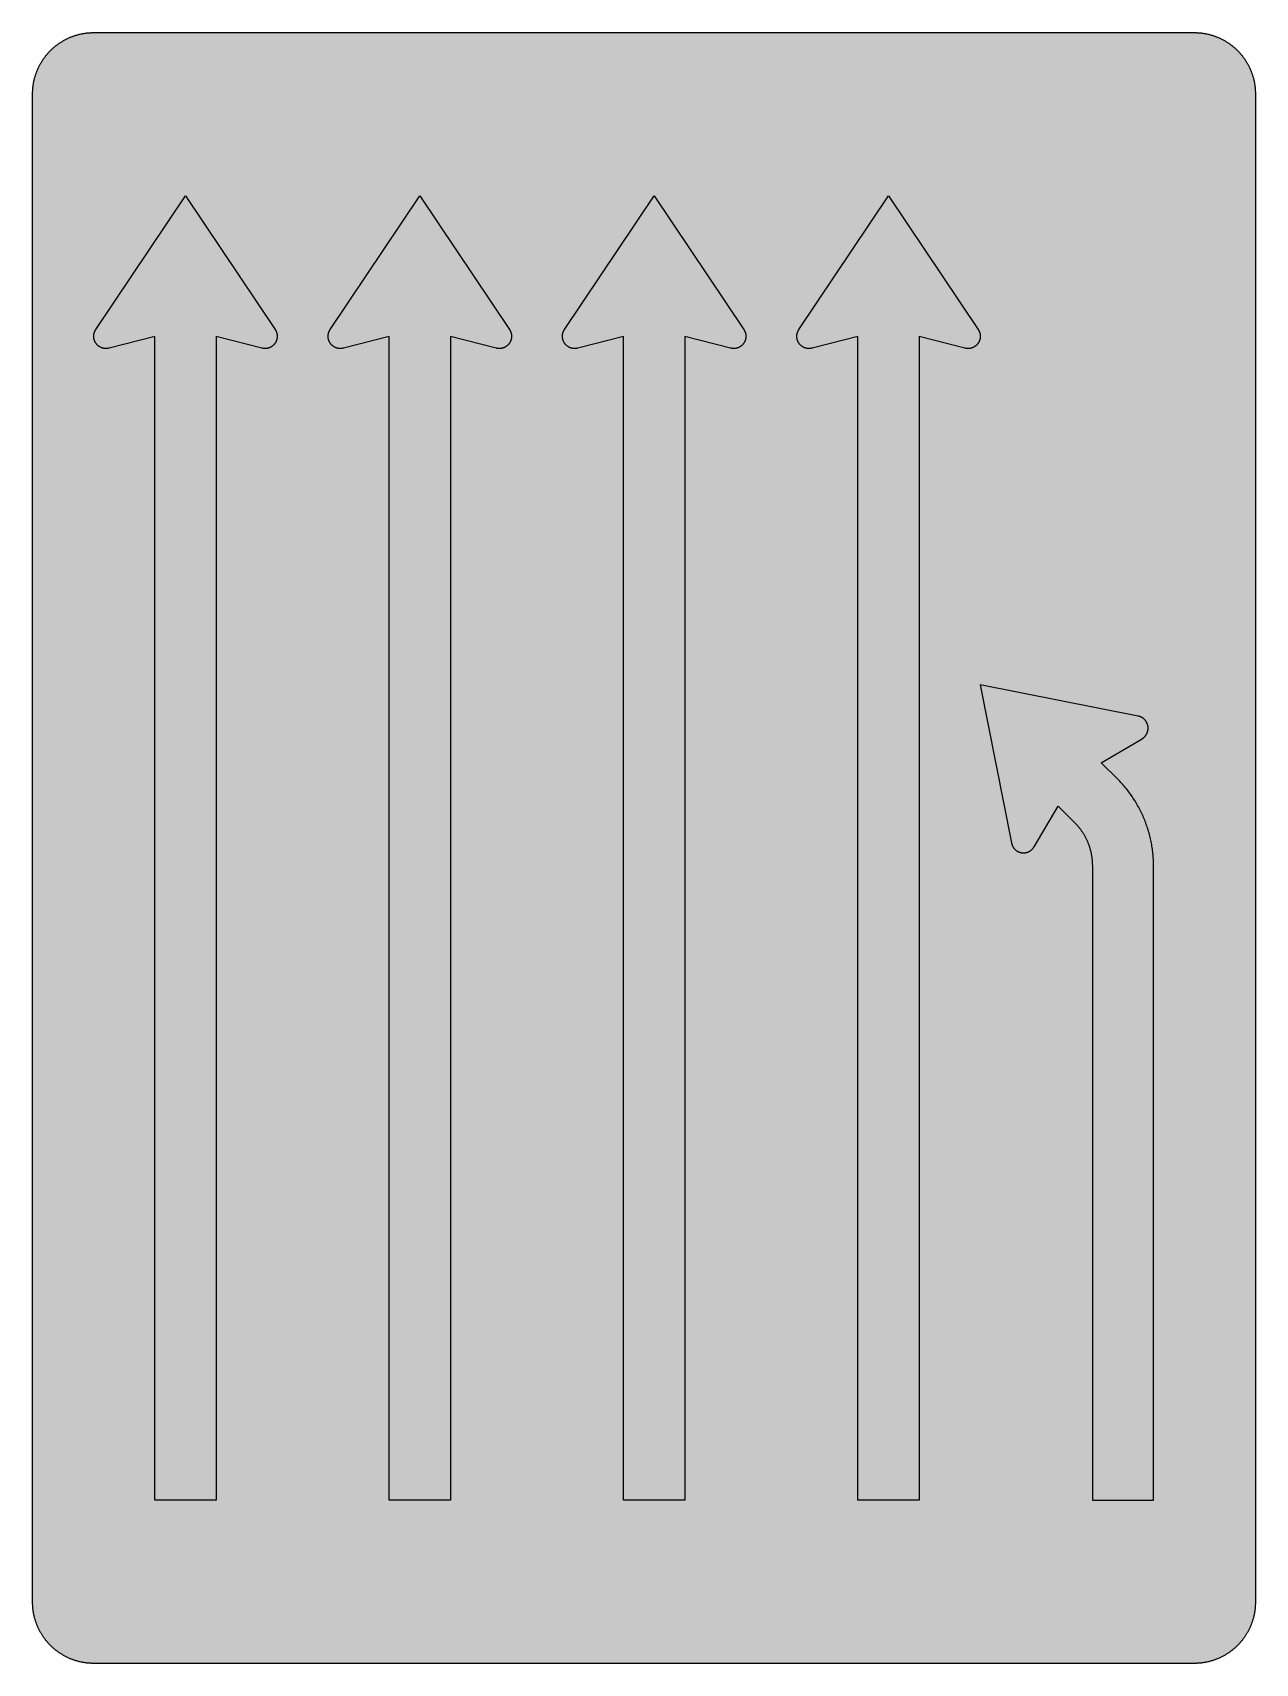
# Model space of a CAD drawing. Header units: millimetres. Extents: x 0 to 423, y 0 to 564.
import ezdxf

# ---------------------------------------------------------------- set-up
doc = ezdxf.new("R2010")
doc.units = ezdxf.units.MM

msp = doc.modelspace()

# ---------------------------------------------------------------- hatches: boundary and pattern name
for color, points in [(254, [(21.2189, 0.0537), (20.955, 0.0533), (20.6934, 0.0584), (20.4292, 0.066), (20.1676, 0.0787), (19.906, 0.094), (19.6469, 0.1118), (19.3853, 0.1321), (19.1262, 0.1549), (18.8671, 0.1829), (18.608, 0.2134), (18.349, 0.2464), (18.0924, 0.2845), (17.8359, 0.3251), (17.5793, 0.3683), (17.3253, 0.414), (17.0688, 0.4623), (16.8148, 0.5156), (16.5633, 0.5715), (16.3093, 0.6299), (16.0579, 0.6909), (15.809, 0.7544), (15.56, 0.823), (15.3111, 0.8941), (15.0622, 0.9677), (14.8158, 1.0439), (14.5694, 1.1227), (14.3256, 1.2065), (14.0818, 1.2903), (13.8379, 1.3792), (13.5966, 1.4707), (13.3579, 1.5672), (13.1191, 1.6637), (12.8803, 1.7628), (12.6441, 1.8669), (12.4079, 1.9736), (12.1742, 2.0803), (11.9405, 2.192), (11.7094, 2.3089), (11.4808, 2.4257), (11.2522, 2.5451), (11.0236, 2.6695), (10.7975, 2.794), (10.574, 2.9235), (10.3505, 3.0556), (10.1295, 3.1877), (9.9111, 3.3249), (9.6926, 3.4646), (9.4742, 3.6068), (9.2608, 3.7541), (9.0475, 3.9014), (8.8341, 4.0513), (8.6258, 4.2037), (8.4176, 4.3612), (8.2118, 4.5187), (8.0061, 4.6812), (7.8029, 4.8438), (7.6022, 5.0114), (7.4041, 5.1816), (7.206, 5.3518), (7.0129, 5.527), (6.8174, 5.7048), (6.6269, 5.8826), (6.4389, 6.0655), (6.2509, 6.2509), (6.0655, 6.4389), (5.8852, 6.6269), (5.7048, 6.8174), (5.527, 7.0104), (5.3518, 7.206), (5.1816, 7.4041), (5.0114, 7.6022), (4.8463, 7.8029), (4.6812, 8.0061), (4.5187, 8.2118), (4.3612, 8.4176), (4.2062, 8.6258), (4.0513, 8.8341), (3.9014, 9.0475), (3.7541, 9.2608), (3.6068, 9.4742), (3.4646, 9.6926), (3.3249, 9.9085), (3.1877, 10.1295), (3.0556, 10.3505), (2.9235, 10.574), (2.794, 10.7975), (2.6695, 11.0236), (2.5451, 11.2522), (2.4257, 11.4808), (2.3063, 11.7094), (2.192, 11.9405), (2.0803, 12.1742), (1.971, 12.4079), (1.8669, 12.6441), (1.7628, 12.8803), (1.6637, 13.1191), (1.5646, 13.3579), (1.4707, 13.5966), (1.3792, 13.8379), (1.2903, 14.0818), (1.2065, 14.3256), (1.1227, 14.5694), (1.0439, 14.8158), (0.9652, 15.0622), (0.8915, 15.3111), (0.823, 15.56), (0.7544, 15.809), (0.6883, 16.0604), (0.6274, 16.3119), (0.569, 16.5633), (0.5131, 16.8148), (0.4623, 17.0688), (0.4115, 17.3253), (0.3658, 17.5793), (0.3226, 17.8359), (0.2819, 18.0924), (0.2464, 18.3515), (0.2134, 18.608), (0.1829, 18.8671), (0.1549, 19.1262), (0.1295, 19.3878), (0.1092, 19.6469), (0.0914, 19.9085), (0.0762, 20.1701), (0.066, 20.4318), (0.0584, 20.6934), (0.0533, 20.955), (0.0508, 21.2192), (0.0522, 543.3314), (0.0533, 543.593), (0.0584, 543.8546), (0.066, 544.1188), (0.0762, 544.3804), (0.0914, 544.642), (0.1092, 544.9011), (0.1295, 545.1627), (0.1549, 545.4218), (0.1829, 545.6809), (0.2134, 545.94), (0.2464, 546.1991), (0.2819, 546.4556), (0.3226, 546.7121), (0.3658, 546.9687), (0.4115, 547.2227), (0.4623, 547.4792), (0.5131, 547.7332), (0.569, 547.9847), (0.6274, 548.2387), (0.6883, 548.4876), (0.7544, 548.7391), (0.823, 548.988), (0.8915, 549.2369), (0.9652, 549.4858), (1.0439, 549.7322), (1.1227, 549.9786), (1.2065, 550.2224), (1.2903, 550.4663), (1.3792, 550.7076), (1.4707, 550.9489), (1.5646, 551.1902), (1.6637, 551.4289), (1.7628, 551.6677), (1.8669, 551.9039), (1.971, 552.1401), (2.0803, 552.3738), (2.192, 552.6049), (2.3063, 552.8386), (2.4257, 553.0672), (2.5451, 553.2958), (2.6695, 553.5244), (2.794, 553.7505), (2.9235, 553.974), (3.0556, 554.1975), (3.1877, 554.4185), (3.3249, 554.6369), (3.4646, 554.8554), (3.6068, 555.0738), (3.7541, 555.2872), (3.9014, 555.5005), (4.0513, 555.7114), (4.2062, 555.9222), (4.3612, 556.1305), (4.5187, 556.3362), (4.6812, 556.5419), (4.8463, 556.7451), (5.0114, 556.9458), (5.1816, 557.1439), (5.3518, 557.342), (5.527, 557.5351), (5.7048, 557.7281), (5.8852, 557.9212), (6.0655, 558.1091), (6.2509, 558.2971), (6.4389, 558.4825), (6.6269, 558.6628), (6.8174, 558.8432), (7.0129, 559.021), (7.206, 559.1937), (7.4041, 559.3664), (7.6022, 559.5366), (7.8029, 559.7017), (8.0061, 559.8668), (8.2118, 560.0268), (8.4176, 560.1868), (8.6258, 560.3418), (8.8341, 560.4967), (9.0475, 560.6466), (9.2608, 560.7939), (9.4742, 560.9387), (9.6926, 561.0835), (9.9111, 561.2232), (10.1295, 561.3603), (10.3505, 561.4924), (10.574, 561.6245), (10.7975, 561.754), (11.0236, 561.8785), (11.2522, 562.0029), (11.4808, 562.1223), (11.7094, 562.2392), (11.9405, 562.356), (12.1742, 562.4678), (12.4079, 562.5744), (12.6441, 562.6811), (12.8803, 562.7853), (13.1191, 562.8843), (13.3579, 562.9834), (13.5966, 563.0774), (13.8379, 563.1688), (14.0818, 563.2577), (14.3256, 563.3415), (14.5694, 563.4253), (14.8158, 563.5041), (15.0622, 563.5803), (15.3111, 563.6539), (15.56, 563.7251), (15.809, 563.7936), (16.0579, 563.8571), (16.3093, 563.9206), (16.5633, 563.9791), (16.8148, 564.0349), (17.0688, 564.0857), (17.3253, 564.1365), (17.5793, 564.1823), (17.8359, 564.2254), (18.0924, 564.2635), (18.349, 564.3016), (18.608, 564.3347), (18.8671, 564.3651), (19.1262, 564.3931), (19.3853, 564.4185), (19.6469, 564.4388), (19.906, 564.4566), (20.1676, 564.4718), (20.4292, 564.482), (20.6934, 564.4896), (20.955, 564.4947), (21.2166, 564.4972), (402.2189, 564.4981), (402.4808, 564.4947), (402.7424, 564.4896), (403.0066, 564.482), (403.2682, 564.4718), (403.5298, 564.4566), (403.7889, 564.4388), (404.0505, 564.4185), (404.3096, 564.3931), (404.5687, 564.3651), (404.8277, 564.3347), (405.0868, 564.3016), (405.3434, 564.2635), (405.5999, 564.2254), (405.8564, 564.1823), (406.113, 564.1365), (406.367, 564.0857), (406.621, 564.0349), (406.875, 563.9791), (407.1264, 563.9206), (407.3779, 563.8571), (407.6268, 563.7936), (407.8783, 563.7251), (408.1272, 563.6539), (408.3736, 563.5803), (408.62, 563.5041), (408.8663, 563.4253), (409.1102, 563.3415), (409.354, 563.2577), (409.5979, 563.1688), (409.8392, 563.0774), (410.0805, 562.9834), (410.3192, 562.8843), (410.5554, 562.7853), (410.7942, 562.6811), (411.0279, 562.5744), (411.2616, 562.4678), (411.4952, 562.356), (411.7264, 562.2392), (411.9575, 562.1223), (412.1861, 562.0029), (412.4122, 561.8785), (412.6382, 561.754), (412.8643, 561.6245), (413.0853, 561.4924), (413.3063, 561.3603), (413.5272, 561.2232), (413.7457, 561.0835), (413.9616, 560.9387), (414.1775, 560.7939), (414.3908, 560.6466), (414.6017, 560.4967), (414.8125, 560.3418), (415.0208, 560.1868), (415.2265, 560.0268), (415.4297, 559.8668), (415.6329, 559.7017), (415.8336, 559.5366), (416.0342, 559.3664), (416.2298, 559.1937), (416.4254, 559.021), (416.6184, 558.8432), (416.8089, 558.6628), (416.9994, 558.4825), (417.1848, 558.2971), (417.3703, 558.1091), (417.5531, 557.9212), (417.7335, 557.7281), (417.9087, 557.5351), (418.084, 557.342), (418.2567, 557.1439), (418.4244, 556.9458), (418.592, 556.7451), (418.7546, 556.5419), (418.9171, 556.3362), (419.0746, 556.1305), (419.2321, 555.9222), (419.3845, 555.7114), (419.5369, 555.5005), (419.6842, 555.2872), (419.829, 555.0738), (419.9712, 554.8554), (420.1109, 554.6369), (420.2481, 554.4185), (420.3827, 554.1975), (420.5148, 553.974), (420.6418, 553.7505), (420.7688, 553.5244), (420.8907, 553.2958), (421.0126, 553.0672), (421.1295, 552.8386), (421.2438, 552.6049), (421.3555, 552.3738), (421.4647, 552.1401), (421.5689, 551.9039), (421.673, 551.6677), (421.7746, 551.4289), (421.8711, 551.1902), (421.9651, 550.9489), (422.0566, 550.7076), (422.1455, 550.4663), (422.2318, 550.2224), (422.3131, 549.9786), (422.3918, 549.7322), (422.4706, 549.4858), (422.5442, 549.2369), (422.6128, 548.988), (422.6814, 548.7391), (422.7449, 548.4876), (422.8084, 548.2387), (422.8668, 547.9847), (422.9227, 547.7332), (422.9735, 547.4792), (423.0243, 547.2227), (423.07, 546.9687), (423.1132, 546.7121), (423.1513, 546.4556), (423.1894, 546.1991), (423.2224, 545.94), (423.2529, 545.6809), (423.2808, 545.4218), (423.3037, 545.1627), (423.3266, 544.9011), (423.3443, 544.642), (423.357, 544.3804), (423.3697, 544.1188), (423.3774, 543.8546), (423.3824, 543.593), (423.385, 543.3314), (423.3855, 21.2203), (423.3824, 20.955), (423.3774, 20.6934), (423.3697, 20.4318), (423.357, 20.1701), (423.3443, 19.9085), (423.3266, 19.6469), (423.3037, 19.3878), (423.2808, 19.1262), (423.2529, 18.8671), (423.2224, 18.608), (423.1894, 18.3515), (423.1513, 18.0924), (423.1132, 17.8359), (423.07, 17.5793), (423.0243, 17.3253), (422.9735, 17.0688), (422.9227, 16.8148), (422.8668, 16.5633), (422.8084, 16.3119), (422.7449, 16.0604), (422.6814, 15.809), (422.6128, 15.56), (422.5442, 15.3111), (422.4706, 15.0622), (422.3918, 14.8158), (422.3131, 14.5694), (422.2318, 14.3256), (422.1455, 14.0818), (422.0566, 13.8379), (421.9651, 13.5966), (421.8711, 13.3579), (421.7746, 13.1191), (421.673, 12.8803), (421.5689, 12.6441), (421.4647, 12.4079), (421.3555, 12.1742), (421.2438, 11.9405), (421.1295, 11.7094), (421.0126, 11.4808), (420.8907, 11.2522), (420.7688, 11.0236), (420.6418, 10.7975), (420.5148, 10.574), (420.3827, 10.3505), (420.2481, 10.1295), (420.1109, 9.9085), (419.9712, 9.6926), (419.829, 9.4742), (419.6842, 9.2608), (419.5369, 9.0475), (419.3845, 8.8341), (419.2321, 8.6258), (419.0746, 8.4176), (418.9171, 8.2118), (418.7546, 8.0061), (418.592, 7.8029), (418.4244, 7.6022), (418.2567, 7.4041), (418.084, 7.206), (417.9087, 7.0104), (417.7335, 6.8174), (417.5531, 6.6269), (417.3703, 6.4389), (417.1848, 6.2509), (416.9994, 6.0655), (416.8089, 5.8826), (416.6184, 5.7048), (416.4254, 5.527), (416.2298, 5.3518), (416.0342, 5.1816), (415.8336, 5.0114), (415.6329, 4.8438), (415.4297, 4.6812), (415.2265, 4.5187), (415.0208, 4.3612), (414.8125, 4.2037), (414.6017, 4.0513), (414.3908, 3.9014), (414.1775, 3.7541), (413.9616, 3.6068), (413.7457, 3.4646), (413.5272, 3.3249), (413.3063, 3.1877), (413.0853, 3.0556), (412.8643, 2.9235), (412.6382, 2.794), (412.4122, 2.6695), (412.1861, 2.5451), (411.9575, 2.4257), (411.7264, 2.3089), (411.4952, 2.192), (411.2616, 2.0803), (411.0279, 1.9736), (410.7942, 1.8669), (410.5554, 1.7628), (410.3192, 1.6637), (410.0805, 1.5672), (409.8392, 1.4707), (409.5979, 1.3792), (409.354, 1.2903), (409.1102, 1.2065), (408.8663, 1.1227), (408.62, 1.0439), (408.3736, 0.9677), (408.1272, 0.8941), (407.8783, 0.823), (407.6268, 0.7544), (407.3779, 0.6909), (407.1264, 0.6299), (406.875, 0.5715), (406.621, 0.5156), (406.367, 0.4623), (406.113, 0.414), (405.8564, 0.3683), (405.5999, 0.3251), (405.3434, 0.2845), (405.0868, 0.2464), (404.8277, 0.2134), (404.5687, 0.1829), (404.3096, 0.1549), (404.0505, 0.1321), (403.7889, 0.1118), (403.5298, 0.094), (403.2682, 0.0787), (403.0066, 0.066), (402.7424, 0.0584), (402.4808, 0.0533), (402.2166, 0.0533)]), (59, [(42.3855, 459.3703), (26.5105, 455.2703), (26.4922, 455.2645), (26.477, 455.262), (26.4617, 455.2569), (26.4439, 455.2518), (26.4287, 455.2493), (26.4109, 455.2442), (26.3957, 455.2417), (26.3804, 455.2366), (26.3627, 455.234), (26.3474, 455.2315), (26.3296, 455.2264), (26.3144, 455.2239), (26.2992, 455.2213), (26.2814, 455.2163), (26.2661, 455.2137), (26.2484, 455.2112), (26.2331, 455.2086), (26.2153, 455.2036), (26.2001, 455.201), (26.1823, 455.1985), (26.1671, 455.1959), (26.1493, 455.1934), (26.1341, 455.1909), (26.1188, 455.1883), (26.101, 455.1858), (26.0858, 455.1832), (26.068, 455.1807), (26.0528, 455.1782), (26.035, 455.1756), (26.0198, 455.1731), (26.002, 455.1705), (25.9842, 455.168), (25.969, 455.168), (25.9512, 455.1655), (25.9359, 455.1629), (25.9182, 455.1604), (25.9029, 455.1604), (25.8851, 455.1578), (25.8699, 455.1553), (25.8521, 455.1553), (25.8369, 455.1528), (25.8191, 455.1502), (25.8013, 455.1502), (25.7861, 455.1477), (25.7683, 455.1477), (25.7531, 455.1451), (25.7353, 455.1451), (25.72, 455.1451), (25.7023, 455.1426), (25.6845, 455.1426), (25.6692, 455.1401), (25.6515, 455.1401), (25.6362, 455.1401), (25.6184, 455.1401), (25.6032, 455.1375), (25.5854, 455.1375), (25.5676, 455.1375), (25.5524, 455.1375), (25.5346, 455.1375), (25.5194, 455.135), (25.5016, 455.135), (25.4838, 455.135), (25.4686, 455.135), (25.4508, 455.135), (25.3416, 455.1375), (25.2324, 455.1401), (25.1257, 455.1477), (25.019, 455.1578), (24.9123, 455.1705), (24.8056, 455.1832), (24.7015, 455.201), (24.5974, 455.2213), (24.4958, 455.2442), (24.3942, 455.2696), (24.2926, 455.295), (24.1935, 455.3255), (24.0944, 455.3585), (23.9954, 455.3915), (23.8989, 455.4296), (23.8023, 455.4677), (23.7084, 455.5084), (23.6169, 455.5541), (23.5229, 455.5998), (23.434, 455.6455), (23.3451, 455.6963), (23.2562, 455.7497), (23.1699, 455.803), (23.0835, 455.8589), (22.9997, 455.9173), (22.9184, 455.9757), (22.8371, 456.0392), (22.7584, 456.1027), (22.6797, 456.1688), (22.606, 456.2348), (22.5298, 456.3034), (22.4587, 456.3745), (22.3876, 456.4482), (22.3164, 456.5218), (22.2504, 456.598), (22.1844, 456.6768), (22.1209, 456.7555), (22.0599, 456.8368), (21.9989, 456.9181), (21.9405, 457.0019), (21.8846, 457.0882), (21.8313, 457.1746), (21.778, 457.261), (21.7297, 457.3499), (21.6814, 457.4413), (21.6357, 457.5327), (21.5925, 457.6267), (21.5494, 457.7207), (21.5113, 457.8172), (21.4757, 457.9137), (21.4401, 458.0103), (21.4071, 458.1093), (21.3792, 458.2109), (21.3512, 458.31), (21.3258, 458.4116), (21.303, 458.5157), (21.2827, 458.6199), (21.2674, 458.724), (21.2522, 458.8307), (21.2395, 458.9374), (21.2293, 459.044), (21.2242, 459.1507), (21.2192, 459.2599), (21.2166, 459.3692), (21.2166, 459.4073), (21.2192, 459.4479), (21.2192, 459.486), (21.2217, 459.5266), (21.2217, 459.5647), (21.2242, 459.6054), (21.2268, 459.6435), (21.2293, 459.6816), (21.2319, 459.7222), (21.2369, 459.7603), (21.2395, 459.7984), (21.2446, 459.8365), (21.2471, 459.8772), (21.2522, 459.9153), (21.2573, 459.9534), (21.2649, 459.9915), (21.27, 460.0321), (21.275, 460.0702), (21.2827, 460.1083), (21.2903, 460.1464), (21.2979, 460.1845), (21.3055, 460.2226), (21.3131, 460.2607), (21.3208, 460.2988), (21.3309, 460.3369), (21.3385, 460.375), (21.3487, 460.4131), (21.3589, 460.4487), (21.369, 460.4868), (21.3792, 460.5249), (21.3893, 460.563), (21.3995, 460.5985), (21.4122, 460.6366), (21.4249, 460.6722), (21.4351, 460.7103), (21.4478, 460.7484), (21.4605, 460.7839), (21.4757, 460.8195), (21.4884, 460.8576), (21.5011, 460.8932), (21.5163, 460.9287), (21.5316, 460.9668), (21.5468, 461.0024), (21.5621, 461.0379), (21.5773, 461.0735), (21.5925, 461.1091), (21.6078, 461.1446), (21.6256, 461.1802), (21.6433, 461.2157), (21.6586, 461.2488), (21.6764, 461.2843), (21.6941, 461.3199), (21.7119, 461.3529), (21.7322, 461.3885), (21.75, 461.424), (21.7703, 461.457), (21.7881, 461.4901), (21.8084, 461.5256), (21.8288, 461.5586), (21.8491, 461.5917), (21.8694, 461.6247), (21.8923, 461.6577), (21.9126, 461.6907), (21.9354, 461.7237), (52.9689, 508.0536), (84.0038, 461.7251), (84.0232, 461.6907), (84.0461, 461.6577), (84.0664, 461.6247), (84.0867, 461.5917), (84.107, 461.5586), (84.1273, 461.5256), (84.1477, 461.4901), (84.168, 461.457), (84.1858, 461.424), (84.2061, 461.3885), (84.2239, 461.3529), (84.2416, 461.3199), (84.2594, 461.2843), (84.2772, 461.2488), (84.295, 461.2157), (84.3102, 461.1802), (84.328, 461.1446), (84.3432, 461.1091), (84.361, 461.0735), (84.3763, 461.0379), (84.3915, 461.0024), (84.4042, 460.9668), (84.4194, 460.9287), (84.4347, 460.8932), (84.4474, 460.8576), (84.4626, 460.8195), (84.4753, 460.7839), (84.488, 460.7484), (84.5007, 460.7103), (84.5109, 460.6722), (84.5236, 460.6366), (84.5363, 460.5985), (84.5464, 460.563), (84.5566, 460.5249), (84.5668, 460.4868), (84.5769, 460.4487), (84.5871, 460.4131), (84.5972, 460.375), (84.6049, 460.3369), (84.615, 460.2988), (84.6226, 460.2607), (84.6303, 460.2226), (84.6379, 460.1845), (84.6455, 460.1464), (84.6531, 460.1083), (84.6582, 460.0702), (84.6658, 460.0321), (84.6709, 459.9915), (84.676, 459.9534), (84.6811, 459.9153), (84.6861, 459.8772), (84.6912, 459.8365), (84.6963, 459.7984), (84.6988, 459.7603), (84.7039, 459.7222), (84.7065, 459.6816), (84.709, 459.6435), (84.7115, 459.6054), (84.7141, 459.5647), (84.7141, 459.5266), (84.7166, 459.486), (84.7166, 459.4479), (84.7166, 459.4073), (84.7166, 459.3692), (84.7166, 459.2599), (84.7115, 459.1507), (84.7065, 459.044), (84.6963, 458.9374), (84.6836, 458.8307), (84.6684, 458.724), (84.6506, 458.6199), (84.6328, 458.5157), (84.6099, 458.4116), (84.5845, 458.31), (84.5566, 458.2109), (84.5261, 458.1093), (84.4956, 458.0103), (84.4601, 457.9137), (84.4245, 457.8172), (84.3839, 457.7207), (84.3432, 457.6267), (84.3001, 457.5327), (84.2543, 457.4413), (84.2061, 457.3499), (84.1578, 457.261), (84.1045, 457.1746), (84.0511, 457.0882), (83.9953, 457.0019), (83.9368, 456.9181), (83.8759, 456.8368), (83.8149, 456.7555), (83.7514, 456.6768), (83.6854, 456.598), (83.6168, 456.5218), (83.5482, 456.4482), (83.4771, 456.3745), (83.406, 456.3034), (83.3298, 456.2348), (83.2561, 456.1688), (83.1774, 456.1027), (83.0986, 456.0392), (83.0174, 455.9757), (82.9361, 455.9173), (82.8523, 455.8589), (82.7659, 455.803), (82.6795, 455.7497), (82.5906, 455.6963), (82.5017, 455.6455), (82.4128, 455.5998), (82.3189, 455.5541), (82.2274, 455.5084), (82.1334, 455.4677), (82.0369, 455.4296), (81.9404, 455.3915), (81.8413, 455.3585), (81.7423, 455.3255), (81.6432, 455.295), (81.5416, 455.2696), (81.44, 455.2442), (81.3384, 455.2213), (81.2343, 455.201), (81.1301, 455.1832), (81.0235, 455.1705), (80.9168, 455.1578), (80.8101, 455.1477), (80.7034, 455.1401), (80.5942, 455.1375), (80.485, 455.135), (80.4672, 455.135), (80.452, 455.135), (80.4342, 455.135), (80.4164, 455.135), (80.4012, 455.1375), (80.3834, 455.1375), (80.3681, 455.1375), (80.3504, 455.1375), (80.3351, 455.1375), (80.3173, 455.1401), (80.2996, 455.1401), (80.2843, 455.1401), (80.2665, 455.1401), (80.2513, 455.1426), (80.2335, 455.1426), (80.2183, 455.1451), (80.2005, 455.1451), (80.1827, 455.1451), (80.1675, 455.1477), (80.1497, 455.1477), (80.1345, 455.1502), (80.1167, 455.1502), (80.1014, 455.1528), (80.0837, 455.1553), (80.0684, 455.1553), (80.0506, 455.1578), (80.0329, 455.1604), (80.0176, 455.1604), (79.9998, 455.1629), (79.9846, 455.1655), (79.9668, 455.168), (79.9516, 455.168), (79.9338, 455.1705), (79.9186, 455.1731), (79.9008, 455.1756), (79.8855, 455.1782), (79.8678, 455.1807), (79.8525, 455.1832), (79.8347, 455.1858), (79.8195, 455.1883), (79.8017, 455.1909), (79.7865, 455.1934), (79.7687, 455.1959), (79.7535, 455.1985), (79.7357, 455.201), (79.7204, 455.2036), (79.7027, 455.2086), (79.6874, 455.2112), (79.6696, 455.2137), (79.6544, 455.2163), (79.6392, 455.2213), (79.6214, 455.2239), (79.6061, 455.2264), (79.5884, 455.2315), (79.5731, 455.234), (79.5553, 455.2366), (79.5401, 455.2417), (79.5223, 455.2442), (79.5071, 455.2493), (79.4918, 455.2518), (79.4741, 455.2569), (79.4588, 455.262), (79.441, 455.2645), (79.4258, 455.2696), (63.5522, 459.3703), (63.5522, 56.4981), (42.3855, 56.4981)]), (59, [(123.5244, 459.3703), (107.6494, 455.2703), (107.6325, 455.2645), (107.6147, 455.262), (107.5995, 455.2569), (107.5842, 455.2518), (107.5665, 455.2493), (107.5512, 455.2442), (107.536, 455.2417), (107.5182, 455.2366), (107.503, 455.234), (107.4852, 455.2315), (107.4699, 455.2264), (107.4522, 455.2239), (107.4369, 455.2213), (107.4217, 455.2163), (107.4039, 455.2137), (107.3887, 455.2112), (107.3709, 455.2086), (107.3556, 455.2036), (107.3379, 455.201), (107.3226, 455.1985), (107.3048, 455.1959), (107.2896, 455.1934), (107.2718, 455.1909), (107.2566, 455.1883), (107.2388, 455.1858), (107.2236, 455.1832), (107.2058, 455.1807), (107.1905, 455.1782), (107.1728, 455.1756), (107.1575, 455.1731), (107.1397, 455.1705), (107.1245, 455.168), (107.1067, 455.168), (107.0915, 455.1655), (107.0737, 455.1629), (107.0585, 455.1604), (107.0407, 455.1604), (107.0254, 455.1578), (107.0077, 455.1553), (106.9924, 455.1553), (106.9746, 455.1528), (106.9569, 455.1502), (106.9416, 455.1502), (106.9238, 455.1477), (106.9086, 455.1477), (106.8908, 455.1451), (106.8756, 455.1451), (106.8578, 455.1451), (106.84, 455.1426), (106.8248, 455.1426), (106.807, 455.1401), (106.7918, 455.1401), (106.774, 455.1401), (106.7587, 455.1401), (106.741, 455.1375), (106.7232, 455.1375), (106.7079, 455.1375), (106.6902, 455.1375), (106.6749, 455.1375), (106.6571, 455.135), (106.6394, 455.135), (106.6241, 455.135), (106.6063, 455.135), (106.5911, 455.135), (106.4793, 455.1375), (106.3727, 455.1401), (106.2634, 455.1477), (106.1568, 455.1578), (106.0501, 455.1705), (105.9459, 455.1832), (105.8418, 455.201), (105.7377, 455.2213), (105.6335, 455.2442), (105.5319, 455.2696), (105.4303, 455.295), (105.3313, 455.3255), (105.2322, 455.3585), (105.1357, 455.3915), (105.0392, 455.4296), (104.9426, 455.4677), (104.8487, 455.5084), (104.7547, 455.5541), (104.6632, 455.5998), (104.5718, 455.6455), (104.4829, 455.6963), (104.394, 455.7497), (104.3076, 455.803), (104.2238, 455.8589), (104.14, 455.9173), (104.0562, 455.9757), (103.9774, 456.0392), (103.8962, 456.1027), (103.82, 456.1688), (103.7438, 456.2348), (103.6701, 456.3034), (103.5964, 456.3745), (103.5253, 456.4482), (103.4567, 456.5218), (103.3882, 456.598), (103.3247, 456.6768), (103.2586, 456.7555), (103.1977, 456.8368), (103.1367, 456.9181), (103.0808, 457.0019), (103.0224, 457.0882), (102.9691, 457.1746), (102.9183, 457.261), (102.8675, 457.3499), (102.8192, 457.4413), (102.7735, 457.5327), (102.7303, 457.6267), (102.6897, 457.7207), (102.649, 457.8172), (102.6135, 457.9137), (102.5779, 458.0103), (102.5474, 458.1093), (102.5169, 458.2109), (102.489, 458.31), (102.4661, 458.4116), (102.4433, 458.5157), (102.423, 458.6199), (102.4052, 458.724), (102.3899, 458.8307), (102.3772, 458.9374), (102.3696, 459.044), (102.362, 459.1507), (102.3569, 459.2599), (102.3569, 459.3692), (102.3569, 459.4073), (102.3569, 459.4479), (102.3569, 459.486), (102.3595, 459.5266), (102.362, 459.5647), (102.362, 459.6054), (102.3645, 459.6435), (102.3671, 459.6816), (102.3722, 459.7222), (102.3747, 459.7603), (102.3772, 459.7984), (102.3823, 459.8365), (102.3874, 459.8772), (102.3925, 459.9153), (102.3976, 459.9534), (102.4026, 459.9915), (102.4077, 460.0321), (102.4153, 460.0702), (102.4204, 460.1083), (102.428, 460.1464), (102.4357, 460.1845), (102.4433, 460.2226), (102.4509, 460.2607), (102.4611, 460.2988), (102.4687, 460.3369), (102.4788, 460.375), (102.4865, 460.4131), (102.4966, 460.4487), (102.5068, 460.4868), (102.5169, 460.5249), (102.5296, 460.563), (102.5398, 460.5985), (102.55, 460.6366), (102.5627, 460.6722), (102.5754, 460.7103), (102.5881, 460.7484), (102.6008, 460.7839), (102.6135, 460.8195), (102.6262, 460.8576), (102.6414, 460.8932), (102.6541, 460.9287), (102.6693, 460.9668), (102.6846, 461.0024), (102.6998, 461.0379), (102.7151, 461.0735), (102.7303, 461.1091), (102.7481, 461.1446), (102.7633, 461.1802), (102.7811, 461.2157), (102.7989, 461.2488), (102.8167, 461.2843), (102.8344, 461.3199), (102.8522, 461.3529), (102.87, 461.3885), (102.8903, 461.424), (102.9081, 461.457), (102.9284, 461.4901), (102.9487, 461.5256), (102.9691, 461.5586), (102.9894, 461.5917), (103.0097, 461.6247), (103.03, 461.6577), (103.0503, 461.6907), (103.0732, 461.7237), (134.1078, 508.0536), (165.1427, 461.7251), (165.1635, 461.6907), (165.1838, 461.6577), (165.2067, 461.6247), (165.227, 461.5917), (165.2473, 461.5586), (165.2676, 461.5256), (165.288, 461.4901), (165.3057, 461.457), (165.3261, 461.424), (165.3438, 461.3885), (165.3616, 461.3529), (165.3819, 461.3199), (165.3997, 461.2843), (165.415, 461.2488), (165.4327, 461.2157), (165.4505, 461.1802), (165.4658, 461.1446), (165.4835, 461.1091), (165.4988, 461.0735), (165.514, 461.0379), (165.5293, 461.0024), (165.5445, 460.9668), (165.5597, 460.9287), (165.5724, 460.8932), (165.5877, 460.8576), (165.6004, 460.8195), (165.6131, 460.7839), (165.6258, 460.7484), (165.6385, 460.7103), (165.6512, 460.6722), (165.6639, 460.6366), (165.674, 460.5985), (165.6842, 460.563), (165.6969, 460.5249), (165.7071, 460.4868), (165.7172, 460.4487), (165.7274, 460.4131), (165.735, 460.375), (165.7452, 460.3369), (165.7528, 460.2988), (165.7629, 460.2607), (165.7706, 460.2226), (165.7782, 460.1845), (165.7858, 460.1464), (165.7909, 460.1083), (165.7985, 460.0702), (165.8036, 460.0321), (165.8112, 459.9915), (165.8163, 459.9534), (165.8214, 459.9153), (165.8264, 459.8772), (165.8315, 459.8365), (165.8341, 459.7984), (165.8391, 459.7603), (165.8417, 459.7222), (165.8442, 459.6816), (165.8468, 459.6435), (165.8493, 459.6054), (165.8518, 459.5647), (165.8544, 459.5266), (165.8544, 459.486), (165.8569, 459.4479), (165.8569, 459.4073), (165.8569, 459.3692), (165.8544, 459.2599), (165.8518, 459.1507), (165.8442, 459.044), (165.8341, 458.9374), (165.8214, 458.8307), (165.8087, 458.724), (165.7909, 458.6199), (165.7706, 458.5157), (165.7477, 458.4116), (165.7223, 458.31), (165.6969, 458.2109), (165.6664, 458.1093), (165.6334, 458.0103), (165.6004, 457.9137), (165.5623, 457.8172), (165.5242, 457.7207), (165.4835, 457.6267), (165.4404, 457.5327), (165.3946, 457.4413), (165.3464, 457.3499), (165.2956, 457.261), (165.2448, 457.1746), (165.1889, 457.0882), (165.133, 457.0019), (165.0746, 456.9181), (165.0162, 456.8368), (164.9527, 456.7555), (164.8892, 456.6768), (164.8231, 456.598), (164.7571, 456.5218), (164.6885, 456.4482), (164.6174, 456.3745), (164.5437, 456.3034), (164.4701, 456.2348), (164.3939, 456.1688), (164.3151, 456.1027), (164.2364, 456.0392), (164.1551, 455.9757), (164.0738, 455.9173), (163.99, 455.8589), (163.9062, 455.803), (163.8173, 455.7497), (163.7309, 455.6963), (163.642, 455.6455), (163.5506, 455.5998), (163.4592, 455.5541), (163.3652, 455.5084), (163.2712, 455.4677), (163.1747, 455.4296), (163.0782, 455.3915), (162.9816, 455.3585), (162.8826, 455.3255), (162.7835, 455.295), (162.6819, 455.2696), (162.5803, 455.2442), (162.4762, 455.2213), (162.372, 455.201), (162.2679, 455.1832), (162.1612, 455.1705), (162.0571, 455.1578), (161.9479, 455.1477), (161.8412, 455.1401), (161.732, 455.1375), (161.6227, 455.135), (161.6075, 455.135), (161.5897, 455.135), (161.5719, 455.135), (161.5567, 455.135), (161.5389, 455.1375), (161.5237, 455.1375), (161.5059, 455.1375), (161.4907, 455.1375), (161.4729, 455.1375), (161.4551, 455.1401), (161.4399, 455.1401), (161.4221, 455.1401), (161.4068, 455.1401), (161.3891, 455.1426), (161.3738, 455.1426), (161.356, 455.1451), (161.3383, 455.1451), (161.323, 455.1451), (161.3052, 455.1477), (161.29, 455.1477), (161.2722, 455.1502), (161.257, 455.1502), (161.2392, 455.1528), (161.224, 455.1553), (161.2062, 455.1553), (161.1884, 455.1578), (161.1732, 455.1604), (161.1554, 455.1604), (161.1401, 455.1629), (161.1224, 455.1655), (161.1071, 455.168), (161.0893, 455.168), (161.0741, 455.1705), (161.0563, 455.1731), (161.0411, 455.1756), (161.0233, 455.1782), (161.0081, 455.1807), (160.9903, 455.1832), (160.975, 455.1858), (160.9573, 455.1883), (160.942, 455.1909), (160.9242, 455.1934), (160.909, 455.1959), (160.8912, 455.1985), (160.876, 455.201), (160.8582, 455.2036), (160.843, 455.2086), (160.8252, 455.2112), (160.8099, 455.2137), (160.7922, 455.2163), (160.7769, 455.2213), (160.7617, 455.2239), (160.7439, 455.2264), (160.7287, 455.2315), (160.7109, 455.234), (160.6956, 455.2366), (160.6779, 455.2417), (160.6626, 455.2442), (160.6474, 455.2493), (160.6296, 455.2518), (160.6144, 455.2569), (160.5966, 455.262), (160.5813, 455.2645), (160.5661, 455.2696), (144.6911, 459.3703), (144.6911, 56.4981), (123.5244, 56.4981)]), (59, [(204.6633, 459.3703), (188.7883, 455.2703), (188.7703, 455.2645), (188.755, 455.262), (188.7398, 455.2569), (188.722, 455.2518), (188.7068, 455.2493), (188.689, 455.2442), (188.6737, 455.2417), (188.6585, 455.2366), (188.6407, 455.234), (188.6255, 455.2315), (188.6077, 455.2264), (188.5925, 455.2239), (188.5747, 455.2213), (188.5594, 455.2163), (188.5442, 455.2137), (188.5264, 455.2112), (188.5112, 455.2086), (188.4934, 455.2036), (188.4782, 455.201), (188.4604, 455.1985), (188.4451, 455.1959), (188.4274, 455.1934), (188.4121, 455.1909), (188.3943, 455.1883), (188.3791, 455.1858), (188.3613, 455.1832), (188.3461, 455.1807), (188.3283, 455.1782), (188.3131, 455.1756), (188.2953, 455.1731), (188.28, 455.1705), (188.2623, 455.168), (188.247, 455.168), (188.2292, 455.1655), (188.214, 455.1629), (188.1962, 455.1604), (188.181, 455.1604), (188.1632, 455.1578), (188.148, 455.1553), (188.1302, 455.1553), (188.1124, 455.1528), (188.0972, 455.1502), (188.0794, 455.1502), (188.0641, 455.1477), (188.0464, 455.1477), (188.0311, 455.1451), (188.0133, 455.1451), (187.9981, 455.1451), (187.9803, 455.1426), (187.9625, 455.1426), (187.9473, 455.1401), (187.9295, 455.1401), (187.9143, 455.1401), (187.8965, 455.1401), (187.8787, 455.1375), (187.8635, 455.1375), (187.8457, 455.1375), (187.8305, 455.1375), (187.8127, 455.1375), (187.7949, 455.135), (187.7797, 455.135), (187.7619, 455.135), (187.7466, 455.135), (187.7289, 455.135), (187.6196, 455.1375), (187.5104, 455.1401), (187.4037, 455.1477), (187.2971, 455.1578), (187.1904, 455.1705), (187.0837, 455.1832), (186.9796, 455.201), (186.8754, 455.2213), (186.7738, 455.2442), (186.6722, 455.2696), (186.5706, 455.295), (186.469, 455.3255), (186.3725, 455.3585), (186.2734, 455.3915), (186.1769, 455.4296), (186.0804, 455.4677), (185.9864, 455.5084), (185.895, 455.5541), (185.801, 455.5998), (185.7121, 455.6455), (185.6232, 455.6963), (185.5343, 455.7497), (185.4479, 455.803), (185.3616, 455.8589), (185.2778, 455.9173), (185.1965, 455.9757), (185.1152, 456.0392), (185.0365, 456.1027), (184.9577, 456.1688), (184.8815, 456.2348), (184.8079, 456.3034), (184.7367, 456.3745), (184.6656, 456.4482), (184.5945, 456.5218), (184.5285, 456.598), (184.4624, 456.6768), (184.3989, 456.7555), (184.3354, 456.8368), (184.277, 456.9181), (184.2186, 457.0019), (184.1627, 457.0882), (184.1094, 457.1746), (184.056, 457.261), (184.0078, 457.3499), (183.9595, 457.4413), (183.9138, 457.5327), (183.8706, 457.6267), (183.8274, 457.7207), (183.7893, 457.8172), (183.7512, 457.9137), (183.7182, 458.0103), (183.6852, 458.1093), (183.6572, 458.2109), (183.6293, 458.31), (183.6039, 458.4116), (183.581, 458.5157), (183.5607, 458.6199), (183.5429, 458.724), (183.5302, 458.8307), (183.5175, 458.9374), (183.5074, 459.044), (183.4998, 459.1507), (183.4972, 459.2599), (183.4947, 459.3692), (183.4947, 459.4073), (183.4972, 459.4479), (183.4972, 459.486), (183.4972, 459.5266), (183.4998, 459.5647), (183.5023, 459.6054), (183.5048, 459.6435), (183.5074, 459.6816), (183.5099, 459.7222), (183.5125, 459.7603), (183.5175, 459.7984), (183.5226, 459.8365), (183.5252, 459.8772), (183.5302, 459.9153), (183.5353, 459.9534), (183.5404, 459.9915), (183.548, 460.0321), (183.5531, 460.0702), (183.5607, 460.1083), (183.5683, 460.1464), (183.576, 460.1845), (183.5836, 460.2226), (183.5912, 460.2607), (183.5988, 460.2988), (183.6064, 460.3369), (183.6166, 460.375), (183.6268, 460.4131), (183.6369, 460.4487), (183.6471, 460.4868), (183.6572, 460.5249), (183.6674, 460.563), (183.6776, 460.5985), (183.6903, 460.6366), (183.703, 460.6722), (183.7131, 460.7103), (183.7258, 460.7484), (183.7385, 460.7839), (183.7538, 460.8195), (183.7665, 460.8576), (183.7792, 460.8932), (183.7944, 460.9287), (183.8096, 460.9668), (183.8249, 461.0024), (183.8376, 461.0379), (183.8554, 461.0735), (183.8706, 461.1091), (183.8858, 461.1446), (183.9036, 461.1802), (183.9189, 461.2157), (183.9366, 461.2488), (183.9544, 461.2843), (183.9722, 461.3199), (183.99, 461.3529), (184.0103, 461.3885), (184.0281, 461.424), (184.0484, 461.457), (184.0662, 461.4901), (184.0865, 461.5256), (184.1068, 461.5586), (184.1271, 461.5917), (184.1475, 461.6247), (184.1678, 461.6577), (184.1906, 461.6907), (184.211, 461.7237), (215.2467, 508.0536), (246.2816, 461.7251), (246.3013, 461.6907), (246.3241, 461.6577), (246.3444, 461.6247), (246.3648, 461.5917), (246.3851, 461.5586), (246.4054, 461.5256), (246.4257, 461.4901), (246.446, 461.457), (246.4638, 461.424), (246.4841, 461.3885), (246.5019, 461.3529), (246.5197, 461.3199), (246.5375, 461.2843), (246.5553, 461.2488), (246.573, 461.2157), (246.5883, 461.1802), (246.6061, 461.1446), (246.6213, 461.1091), (246.6365, 461.0735), (246.6543, 461.0379), (246.6696, 461.0024), (246.6823, 460.9668), (246.6975, 460.9287), (246.7127, 460.8932), (246.7254, 460.8576), (246.7381, 460.8195), (246.7534, 460.7839), (246.7661, 460.7484), (246.7788, 460.7103), (246.7889, 460.6722), (246.8016, 460.6366), (246.8118, 460.5985), (246.8245, 460.563), (246.8347, 460.5249), (246.8448, 460.4868), (246.855, 460.4487), (246.8651, 460.4131), (246.8753, 460.375), (246.8829, 460.3369), (246.8931, 460.2988), (246.9007, 460.2607), (246.9083, 460.2226), (246.9159, 460.1845), (246.9236, 460.1464), (246.9312, 460.1083), (246.9363, 460.0702), (246.9439, 460.0321), (246.949, 459.9915), (246.954, 459.9534), (246.9591, 459.9153), (246.9642, 459.8772), (246.9693, 459.8365), (246.9744, 459.7984), (246.9769, 459.7603), (246.982, 459.7222), (246.9845, 459.6816), (246.9871, 459.6435), (246.9896, 459.6054), (246.9896, 459.5647), (246.9921, 459.5266), (246.9947, 459.486), (246.9947, 459.4479), (246.9947, 459.4073), (246.9947, 459.3692), (246.9947, 459.2599), (246.9896, 459.1507), (246.982, 459.044), (246.9744, 458.9374), (246.9617, 458.8307), (246.9464, 458.724), (246.9286, 458.6199), (246.9083, 458.5157), (246.888, 458.4116), (246.8626, 458.31), (246.8347, 458.2109), (246.8042, 458.1093), (246.7737, 458.0103), (246.7381, 457.9137), (246.7026, 457.8172), (246.6619, 457.7207), (246.6213, 457.6267), (246.5781, 457.5327), (246.5324, 457.4413), (246.4841, 457.3499), (246.4359, 457.261), (246.3825, 457.1746), (246.3292, 457.0882), (246.2733, 457.0019), (246.2149, 456.9181), (246.1539, 456.8368), (246.093, 456.7555), (246.0295, 456.6768), (245.9634, 456.598), (245.8949, 456.5218), (245.8263, 456.4482), (245.7552, 456.3745), (245.684, 456.3034), (245.6078, 456.2348), (245.5316, 456.1688), (245.4554, 456.1027), (245.3767, 456.0392), (245.2954, 455.9757), (245.2141, 455.9173), (245.1303, 455.8589), (245.044, 455.803), (244.9576, 455.7497), (244.8687, 455.6963), (244.7798, 455.6455), (244.6884, 455.5998), (244.5969, 455.5541), (244.5055, 455.5084), (244.409, 455.4677), (244.315, 455.4296), (244.2185, 455.3915), (244.1194, 455.3585), (244.0203, 455.3255), (243.9213, 455.295), (243.8197, 455.2696), (243.7181, 455.2442), (243.6165, 455.2213), (243.5123, 455.201), (243.4057, 455.1832), (243.3015, 455.1705), (243.1948, 455.1578), (243.0882, 455.1477), (242.9789, 455.1401), (242.8723, 455.1375), (242.763, 455.135), (242.7453, 455.135), (242.7275, 455.135), (242.7122, 455.135), (242.6945, 455.135), (242.6792, 455.1375), (242.6614, 455.1375), (242.6462, 455.1375), (242.6284, 455.1375), (242.6106, 455.1375), (242.5954, 455.1401), (242.5776, 455.1401), (242.5624, 455.1401), (242.5446, 455.1401), (242.5294, 455.1426), (242.5116, 455.1426), (242.4938, 455.1451), (242.4786, 455.1451), (242.4608, 455.1451), (242.4455, 455.1477), (242.4278, 455.1477), (242.4125, 455.1502), (242.3947, 455.1502), (242.3795, 455.1528), (242.3617, 455.1553), (242.3439, 455.1553), (242.3287, 455.1578), (242.3109, 455.1604), (242.2957, 455.1604), (242.2779, 455.1629), (242.2627, 455.1655), (242.2449, 455.168), (242.2296, 455.168), (242.2119, 455.1705), (242.1966, 455.1731), (242.1788, 455.1756), (242.1636, 455.1782), (242.1458, 455.1807), (242.1306, 455.1832), (242.1128, 455.1858), (242.0976, 455.1883), (242.0798, 455.1909), (242.0645, 455.1934), (242.0468, 455.1959), (242.0315, 455.1985), (242.0137, 455.201), (241.9985, 455.2036), (241.9807, 455.2086), (241.9655, 455.2112), (241.9477, 455.2137), (241.9325, 455.2163), (241.9147, 455.2213), (241.8994, 455.2239), (241.8842, 455.2264), (241.8664, 455.2315), (241.8512, 455.234), (241.8334, 455.2366), (241.8182, 455.2417), (241.8004, 455.2442), (241.7851, 455.2493), (241.7699, 455.2518), (241.7521, 455.2569), (241.7369, 455.262), (241.7191, 455.2645), (241.7039, 455.2696), (225.83, 459.3703), (225.83, 56.4981), (204.6633, 56.4981)]), (59, [(285.8022, 459.3703), (269.9272, 455.2703), (269.9106, 455.2645), (269.8928, 455.262), (269.8775, 455.2569), (269.8623, 455.2518), (269.8445, 455.2493), (269.8293, 455.2442), (269.8115, 455.2417), (269.7963, 455.2366), (269.781, 455.234), (269.7632, 455.2315), (269.748, 455.2264), (269.7302, 455.2239), (269.715, 455.2213), (269.6972, 455.2163), (269.682, 455.2137), (269.6667, 455.2112), (269.6489, 455.2086), (269.6337, 455.2036), (269.6159, 455.201), (269.6007, 455.1985), (269.5829, 455.1959), (269.5677, 455.1934), (269.5499, 455.1909), (269.5346, 455.1883), (269.5169, 455.1858), (269.5016, 455.1832), (269.4838, 455.1807), (269.4686, 455.1782), (269.4508, 455.1756), (269.4356, 455.1731), (269.4178, 455.1705), (269.4026, 455.168), (269.3848, 455.168), (269.3695, 455.1655), (269.3518, 455.1629), (269.3365, 455.1604), (269.3187, 455.1604), (269.3035, 455.1578), (269.2857, 455.1553), (269.2679, 455.1553), (269.2527, 455.1528), (269.2349, 455.1502), (269.2197, 455.1502), (269.2019, 455.1477), (269.1867, 455.1477), (269.1689, 455.1451), (269.1536, 455.1451), (269.1359, 455.1451), (269.1181, 455.1426), (269.1028, 455.1426), (269.0851, 455.1401), (269.0698, 455.1401), (269.052, 455.1401), (269.0343, 455.1401), (269.019, 455.1375), (269.0012, 455.1375), (268.986, 455.1375), (268.9682, 455.1375), (268.9504, 455.1375), (268.9352, 455.135), (268.9174, 455.135), (268.9022, 455.135), (268.8844, 455.135), (268.8666, 455.135), (268.7574, 455.1375), (268.6507, 455.1401), (268.5415, 455.1477), (268.4348, 455.1578), (268.3281, 455.1705), (268.224, 455.1832), (268.1173, 455.201), (268.0157, 455.2213), (267.9116, 455.2442), (267.81, 455.2696), (267.7084, 455.295), (267.6093, 455.3255), (267.5103, 455.3585), (267.4112, 455.3915), (267.3147, 455.4296), (267.2207, 455.4677), (267.1267, 455.5084), (267.0327, 455.5541), (266.9413, 455.5998), (266.8499, 455.6455), (266.761, 455.6963), (266.6721, 455.7497), (266.5857, 455.803), (266.5019, 455.8589), (266.4181, 455.9173), (266.3342, 455.9757), (266.2555, 456.0392), (266.1742, 456.1027), (266.098, 456.1688), (266.0218, 456.2348), (265.9482, 456.3034), (265.8745, 456.3745), (265.8034, 456.4482), (265.7348, 456.5218), (265.6662, 456.598), (265.6002, 456.6768), (265.5367, 456.7555), (265.4757, 456.8368), (265.4148, 456.9181), (265.3563, 457.0019), (265.3005, 457.0882), (265.2471, 457.1746), (265.1963, 457.261), (265.1455, 457.3499), (265.0973, 457.4413), (265.0515, 457.5327), (265.0084, 457.6267), (264.9677, 457.7207), (264.9271, 457.8172), (264.8915, 457.9137), (264.856, 458.0103), (264.8255, 458.1093), (264.795, 458.2109), (264.7671, 458.31), (264.7417, 458.4116), (264.7213, 458.5157), (264.701, 458.6199), (264.6832, 458.724), (264.668, 458.8307), (264.6553, 458.9374), (264.6477, 459.044), (264.6401, 459.1507), (264.635, 459.2599), (264.635, 459.3692), (264.635, 459.4073), (264.635, 459.4479), (264.635, 459.486), (264.6375, 459.5266), (264.6401, 459.5647), (264.6401, 459.6054), (264.6426, 459.6435), (264.6451, 459.6816), (264.6502, 459.7222), (264.6528, 459.7603), (264.6553, 459.7984), (264.6604, 459.8365), (264.6655, 459.8772), (264.6705, 459.9153), (264.6756, 459.9534), (264.6807, 459.9915), (264.6858, 460.0321), (264.6934, 460.0702), (264.6985, 460.1083), (264.7061, 460.1464), (264.7137, 460.1845), (264.7213, 460.2226), (264.729, 460.2607), (264.7366, 460.2988), (264.7467, 460.3369), (264.7569, 460.375), (264.7645, 460.4131), (264.7747, 460.4487), (264.7848, 460.4868), (264.795, 460.5249), (264.8052, 460.563), (264.8179, 460.5985), (264.828, 460.6366), (264.8407, 460.6722), (264.8534, 460.7103), (264.8661, 460.7484), (264.8788, 460.7839), (264.8915, 460.8195), (264.9042, 460.8576), (264.9195, 460.8932), (264.9322, 460.9287), (264.9474, 460.9668), (264.9626, 461.0024), (264.9779, 461.0379), (264.9931, 461.0735), (265.0084, 461.1091), (265.0261, 461.1446), (265.0414, 461.1802), (265.0592, 461.2157), (265.0769, 461.2488), (265.0947, 461.2843), (265.1125, 461.3199), (265.1303, 461.3529), (265.1481, 461.3885), (265.1658, 461.424), (265.1862, 461.457), (265.2065, 461.4901), (265.2243, 461.5256), (265.2446, 461.5586), (265.2649, 461.5917), (265.2878, 461.6247), (265.3081, 461.6577), (265.3284, 461.6907), (265.3513, 461.7237), (296.3855, 508.0536), (327.4205, 461.7251), (327.4416, 461.6907), (327.4619, 461.6577), (327.4822, 461.6247), (327.5051, 461.5917), (327.5254, 461.5586), (327.5457, 461.5256), (327.5635, 461.4901), (327.5838, 461.457), (327.6041, 461.424), (327.6219, 461.3885), (327.6397, 461.3529), (327.6575, 461.3199), (327.6752, 461.2843), (327.693, 461.2488), (327.7108, 461.2157), (327.7286, 461.1802), (327.7438, 461.1446), (327.7616, 461.1091), (327.7768, 461.0735), (327.7921, 461.0379), (327.8073, 461.0024), (327.8226, 460.9668), (327.8378, 460.9287), (327.8505, 460.8932), (327.8657, 460.8576), (327.8784, 460.8195), (327.8911, 460.7839), (327.9038, 460.7484), (327.9165, 460.7103), (327.9292, 460.6722), (327.9394, 460.6366), (327.9521, 460.5985), (327.9623, 460.563), (327.975, 460.5249), (327.9851, 460.4868), (327.9953, 460.4487), (328.0029, 460.4131), (328.0131, 460.375), (328.0232, 460.3369), (328.0308, 460.2988), (328.0385, 460.2607), (328.0486, 460.2226), (328.0562, 460.1845), (328.0613, 460.1464), (328.0689, 460.1083), (328.0766, 460.0702), (328.0816, 460.0321), (328.0893, 459.9915), (328.0943, 459.9534), (328.0994, 459.9153), (328.1045, 459.8772), (328.1096, 459.8365), (328.1121, 459.7984), (328.1172, 459.7603), (328.1197, 459.7222), (328.1223, 459.6816), (328.1248, 459.6435), (328.1274, 459.6054), (328.1299, 459.5647), (328.1324, 459.5266), (328.1324, 459.486), (328.1324, 459.4479), (328.135, 459.4073), (328.135, 459.3692), (328.1324, 459.2599), (328.1299, 459.1507), (328.1223, 459.044), (328.1121, 458.9374), (328.0994, 458.8307), (328.0867, 458.724), (328.0689, 458.6199), (328.0486, 458.5157), (328.0258, 458.4116), (328.0004, 458.31), (327.975, 458.2109), (327.9445, 458.1093), (327.9115, 458.0103), (327.8784, 457.9137), (327.8403, 457.8172), (327.8022, 457.7207), (327.7616, 457.6267), (327.7159, 457.5327), (327.6702, 457.4413), (327.6244, 457.3499), (327.5736, 457.261), (327.5203, 457.1746), (327.467, 457.0882), (327.4111, 457.0019), (327.3527, 456.9181), (327.2942, 456.8368), (327.2307, 456.7555), (327.1672, 456.6768), (327.1012, 456.598), (327.0352, 456.5218), (326.9666, 456.4482), (326.8955, 456.3745), (326.8218, 456.3034), (326.7481, 456.2348), (326.6719, 456.1688), (326.5932, 456.1027), (326.5145, 456.0392), (326.4332, 455.9757), (326.3519, 455.9173), (326.2681, 455.8589), (326.1817, 455.803), (326.0954, 455.7497), (326.009, 455.6963), (325.9201, 455.6455), (325.8287, 455.5998), (325.7372, 455.5541), (325.6432, 455.5084), (325.5493, 455.4677), (325.4527, 455.4296), (325.3562, 455.3915), (325.2597, 455.3585), (325.1606, 455.3255), (325.059, 455.295), (324.96, 455.2696), (324.8584, 455.2442), (324.7542, 455.2213), (324.6501, 455.201), (324.546, 455.1832), (324.4393, 455.1705), (324.3326, 455.1578), (324.2259, 455.1477), (324.1192, 455.1401), (324.01, 455.1375), (323.9008, 455.135), (323.883, 455.135), (323.8678, 455.135), (323.85, 455.135), (323.8348, 455.135), (323.817, 455.1375), (323.8017, 455.1375), (323.784, 455.1375), (323.7662, 455.1375), (323.7509, 455.1375), (323.7332, 455.1401), (323.7179, 455.1401), (323.7001, 455.1401), (323.6849, 455.1401), (323.6671, 455.1426), (323.6493, 455.1426), (323.6341, 455.1451), (323.6163, 455.1451), (323.6011, 455.1451), (323.5833, 455.1477), (323.5681, 455.1477), (323.5503, 455.1502), (323.535, 455.1502), (323.5173, 455.1528), (323.4995, 455.1553), (323.4842, 455.1553), (323.4665, 455.1578), (323.4512, 455.1604), (323.4334, 455.1604), (323.4182, 455.1629), (323.4004, 455.1655), (323.3852, 455.168), (323.3674, 455.168), (323.3522, 455.1705), (323.3344, 455.1731), (323.3191, 455.1756), (323.3014, 455.1782), (323.2861, 455.1807), (323.2683, 455.1832), (323.2531, 455.1858), (323.2353, 455.1883), (323.2201, 455.1909), (323.2023, 455.1934), (323.1871, 455.1959), (323.1693, 455.1985), (323.154, 455.201), (323.1363, 455.2036), (323.121, 455.2086), (323.1032, 455.2112), (323.088, 455.2137), (323.0702, 455.2163), (323.055, 455.2213), (323.0372, 455.2239), (323.022, 455.2264), (323.0067, 455.2315), (322.9889, 455.234), (322.9737, 455.2366), (322.9559, 455.2417), (322.9407, 455.2442), (322.9229, 455.2493), (322.9077, 455.2518), (322.8924, 455.2569), (322.8746, 455.262), (322.8594, 455.2645), (322.8416, 455.2696), (306.9689, 459.3703), (306.9689, 56.4981), (285.8022, 56.4981)]), (59, [(370.0445, 311.778), (384.1679, 320.1056), (384.2258, 320.1416), (384.2868, 320.1772), (384.3452, 320.2153), (384.4036, 320.2534), (384.4595, 320.294), (384.5154, 320.3346), (384.5712, 320.3753), (384.6271, 320.4185), (384.6805, 320.4616), (384.7338, 320.5048), (384.7871, 320.5505), (384.8379, 320.5937), (384.8887, 320.642), (384.9395, 320.6877), (384.9878, 320.736), (385.0361, 320.7842), (385.0843, 320.8325), (385.13, 320.8833), (385.1758, 320.9341), (385.2215, 320.9849), (385.2672, 321.0382), (385.3104, 321.089), (385.351, 321.1424), (385.3942, 321.1982), (385.4348, 321.2516), (385.4729, 321.3075), (385.511, 321.3633), (385.5491, 321.4192), (385.5872, 321.4776), (385.6228, 321.5335), (385.6584, 321.5919), (385.6914, 321.6504), (385.7244, 321.7113), (385.7574, 321.7697), (385.7879, 321.8307), (385.8184, 321.8917), (385.8489, 321.9526), (385.8768, 322.0136), (385.9047, 322.0771), (385.9301, 322.138), (385.9555, 322.2015), (385.9809, 322.265), (386.0038, 322.3311), (386.0267, 322.3946), (386.047, 322.4581), (386.0673, 322.5241), (386.0876, 322.5902), (386.1054, 322.6562), (386.1232, 322.7222), (386.1384, 322.7883), (386.1537, 322.8569), (386.1689, 322.9229), (386.1816, 322.9915), (386.1918, 323.0575), (386.2019, 323.1261), (386.2121, 323.1947), (386.2222, 323.2633), (386.2273, 323.3318), (386.2349, 323.403), (386.24, 323.4715), (386.2451, 323.5401), (386.2476, 323.6112), (386.2476, 323.6798), (386.2502, 323.7509), (386.2476, 323.8449), (386.2451, 323.9389), (386.24, 324.0329), (386.2324, 324.1269), (386.2222, 324.2183), (386.2121, 324.3097), (386.1994, 324.4012), (386.1841, 324.4926), (386.1664, 324.5841), (386.1486, 324.673), (386.1283, 324.7619), (386.1054, 324.8508), (386.08, 324.9397), (386.0521, 325.026), (386.0241, 325.1124), (385.9962, 325.1962), (385.9632, 325.2826), (385.9301, 325.3664), (385.8946, 325.4477), (385.8565, 325.5315), (385.8184, 325.6128), (385.7777, 325.6915), (385.7371, 325.7702), (385.6939, 325.849), (385.6482, 325.9277), (385.5999, 326.0039), (385.5517, 326.0776), (385.5034, 326.1538), (385.4501, 326.2249), (385.3967, 326.2986), (385.3434, 326.3697), (385.2875, 326.4383), (385.2291, 326.5068), (385.1707, 326.5729), (385.1097, 326.6389), (385.0488, 326.705), (384.9853, 326.7685), (384.9218, 326.8294), (384.8557, 326.8904), (384.7897, 326.9513), (384.7211, 327.0072), (384.65, 327.0656), (384.5814, 327.119), (384.5077, 327.1749), (384.4341, 327.2257), (384.3604, 327.2765), (384.2842, 327.3247), (384.208, 327.373), (384.1293, 327.4187), (384.0505, 327.4644), (383.9718, 327.5076), (383.8905, 327.5482), (383.8067, 327.5863), (383.7229, 327.6244), (383.6391, 327.6625), (383.5552, 327.6956), (383.4689, 327.7286), (383.38, 327.7591), (383.2936, 327.787), (383.2047, 327.8149), (383.1133, 327.8403), (383.0218, 327.8632), (382.9304, 327.8835), (382.839, 327.9038), (328.1355, 338.7203), (338.9507, 284.0161), (338.9681, 283.9212), (338.9909, 283.8298), (339.0138, 283.7409), (339.0392, 283.6494), (339.0646, 283.5605), (339.0951, 283.4716), (339.1256, 283.3853), (339.1586, 283.2989), (339.1916, 283.2125), (339.2272, 283.1287), (339.2653, 283.0449), (339.3059, 282.9636), (339.3465, 282.8823), (339.3897, 282.8036), (339.4329, 282.7223), (339.4786, 282.6461), (339.5269, 282.5674), (339.5777, 282.4937), (339.6285, 282.4175), (339.6793, 282.3439), (339.7326, 282.2727), (339.7885, 282.2016), (339.8444, 282.133), (339.9028, 282.0645), (339.9612, 281.9984), (340.0222, 281.9324), (340.0857, 281.8663), (340.1492, 281.8028), (340.2127, 281.7419), (340.2787, 281.6809), (340.3473, 281.6225), (340.4159, 281.5666), (340.4845, 281.5107), (340.5556, 281.4549), (340.6267, 281.4015), (340.7004, 281.3507), (340.774, 281.2999), (340.8502, 281.2517), (340.9264, 281.2059), (341.0026, 281.1602), (341.0814, 281.117), (341.1601, 281.0739), (341.2414, 281.0358), (341.3227, 280.9951), (341.4039, 280.9596), (341.4878, 280.924), (341.5716, 280.891), (341.6554, 280.858), (341.7418, 280.8275), (341.8281, 280.7995), (341.9145, 280.7741), (342.0034, 280.7487), (342.0897, 280.7259), (342.1786, 280.7056), (342.2701, 280.6852), (342.359, 280.67), (342.4504, 280.6548), (342.5419, 280.6421), (342.6333, 280.6294), (342.7273, 280.6217), (342.8213, 280.6141), (342.9152, 280.609), (343.0092, 280.6065), (343.1032, 280.604), (343.1718, 280.604), (343.2429, 280.6065), (343.3115, 280.609), (343.3826, 280.6141), (343.4512, 280.6192), (343.5198, 280.6243), (343.5883, 280.6319), (343.6569, 280.6395), (343.7255, 280.6497), (343.7941, 280.6598), (343.8627, 280.6725), (343.9312, 280.6852), (343.9973, 280.7005), (344.0633, 280.7157), (344.1319, 280.731), (344.1979, 280.7487), (344.264, 280.7665), (344.3275, 280.7843), (344.3935, 280.8046), (344.4596, 280.8275), (344.5231, 280.8503), (344.5866, 280.8732), (344.6501, 280.8961), (344.7136, 280.9215), (344.7771, 280.9494), (344.838, 280.9773), (344.9015, 281.0053), (344.9625, 281.0332), (345.0234, 281.0637), (345.0819, 281.0967), (345.1428, 281.1272), (345.2012, 281.1602), (345.2597, 281.1958), (345.3181, 281.2313), (345.3765, 281.2669), (345.4324, 281.3025), (345.4908, 281.3406), (345.5467, 281.3787), (345.6, 281.4193), (345.6559, 281.4599), (345.7092, 281.5006), (345.7626, 281.5438), (345.8159, 281.5869), (345.8667, 281.6301), (345.9175, 281.6758), (345.9683, 281.7216), (346.0191, 281.7698), (346.0674, 281.8155), (346.1156, 281.8638), (346.1639, 281.9146), (346.2122, 281.9629), (346.2579, 282.0137), (346.3036, 282.067), (346.3468, 282.1178), (346.3925, 282.1711), (346.4357, 282.227), (346.4763, 282.2804), (346.5195, 282.3362), (346.5601, 282.3921), (346.5982, 282.4505), (346.6389, 282.509), (346.6744, 282.5674), (346.7125, 282.6258), (346.7481, 282.6868), (355.0779, 296.8114), (360.7428, 291.1461), (360.9264, 290.957), (361.1093, 290.769), (361.2871, 290.5785), (361.4649, 290.3855), (361.6401, 290.1899), (361.8103, 289.9918), (361.9805, 289.7937), (362.1481, 289.593), (362.3107, 289.3898), (362.4732, 289.1841), (362.6307, 288.9783), (362.7882, 288.7701), (362.9406, 288.5618), (363.0905, 288.3484), (363.2403, 288.1351), (363.3851, 287.9217), (363.5273, 287.7058), (363.667, 287.4874), (363.8042, 287.2664), (363.9388, 287.0454), (364.0684, 286.8219), (364.1979, 286.5984), (364.3249, 286.3723), (364.4468, 286.1462), (364.5662, 285.9176), (364.6856, 285.6865), (364.7999, 285.4554), (364.9116, 285.2217), (365.0209, 284.988), (365.125, 284.7518), (365.2291, 284.5156), (365.3282, 284.2793), (365.4273, 284.038), (365.5212, 283.7993), (365.6127, 283.558), (365.7016, 283.3141), (365.7854, 283.0703), (365.8692, 282.8265), (365.948, 282.5801), (366.0242, 282.3337), (366.0978, 282.0873), (366.1689, 281.8384), (366.2375, 281.5869), (366.301, 281.338), (366.362, 281.0866), (366.4204, 280.8351), (366.4763, 280.5811), (366.5296, 280.3271), (366.5779, 280.0731), (366.6261, 279.8166), (366.6668, 279.56), (366.7074, 279.3035), (366.7455, 279.0469), (366.7785, 278.7879), (366.809, 278.5288), (366.837, 278.2697), (366.8598, 278.0106), (366.8827, 277.749), (366.9005, 277.4899), (366.9132, 277.2283), (366.9259, 276.9667), (366.9335, 276.7025), (366.9386, 276.4409), (366.9386, 276.1767), (366.9411, 56.4981), (388.1077, 56.4981), (388.1077, 276.1792), (388.1044, 276.7051), (388.0942, 277.2283), (388.0764, 277.7541), (388.0536, 278.2773), (388.0256, 278.8006), (387.9901, 279.3213), (387.9469, 279.842), (387.8986, 280.3627), (387.8453, 280.8808), (387.7843, 281.399), (387.7158, 281.9146), (387.6421, 282.4302), (387.5634, 282.9433), (387.477, 283.4564), (387.383, 283.9669), (387.2865, 284.4749), (387.1798, 284.9829), (387.0706, 285.4884), (386.9538, 285.9938), (386.8293, 286.4968), (386.6998, 286.9971), (386.5651, 287.4975), (386.4254, 287.9954), (386.2781, 288.4907), (386.1232, 288.9834), (385.9632, 289.4762), (385.7981, 289.9639), (385.6279, 290.4515), (385.4501, 290.9367), (385.2672, 291.4193), (385.0792, 291.8993), (384.8837, 292.3794), (384.683, 292.8544), (384.4773, 293.3268), (384.2664, 293.7993), (384.048, 294.2666), (383.8245, 294.7314), (383.5959, 295.1937), (383.3597, 295.656), (383.1209, 296.1132), (382.8745, 296.5679), (382.6231, 297.0174), (382.364, 297.467), (382.1024, 297.9141), (381.8331, 298.356), (381.5588, 298.7954), (381.2794, 299.2323), (380.9949, 299.6641), (380.7054, 300.0934), (380.4082, 300.5201), (380.1085, 300.9443), (379.8011, 301.3634), (379.4887, 301.7799), (379.1712, 302.1914), (378.8486, 302.6004), (378.521, 303.0068), (378.1882, 303.4081), (377.8479, 303.8069), (377.505, 304.2006), (377.157, 304.5917), (376.8014, 304.9778), (376.4432, 305.3588), (376.0775, 305.7373), (375.7092, 306.1106)])]:
    msp.add_hatch(color=color).paths.add_polyline_path(points)
h = msp.add_hatch(color=59)
h.paths.add_polyline_path([(21.2189, 5.3453), (21.021, 5.3442), (20.8229, 5.3492), (20.6273, 5.3543), (20.4318, 5.3645), (20.2336, 5.3746), (20.0381, 5.3873), (19.8425, 5.4026), (19.6494, 5.4229), (19.4539, 5.4432), (19.2608, 5.4661), (19.0678, 5.4915), (18.8747, 5.5169), (18.6817, 5.5474), (18.4887, 5.5804), (18.2982, 5.6159), (18.1077, 5.6515), (17.9172, 5.6921), (17.7267, 5.7328), (17.5362, 5.776), (17.3482, 5.8217), (17.1602, 5.8699), (16.9723, 5.9207), (16.7869, 5.9741), (16.6014, 6.03), (16.416, 6.0884), (16.2306, 6.1468), (16.0477, 6.2103), (15.8648, 6.2738), (15.6845, 6.3398), (15.5016, 6.4084), (15.3213, 6.4795), (15.1435, 6.5532), (14.9657, 6.6269), (14.7879, 6.7056), (14.6101, 6.7843), (14.4348, 6.8656), (14.2596, 6.9494), (14.0868, 7.0358), (13.9141, 7.1247), (13.7439, 7.2136), (13.5712, 7.305), (13.4036, 7.4016), (13.2359, 7.4981), (13.0683, 7.5946), (12.9007, 7.6962), (12.7356, 7.7978), (12.573, 7.9045), (12.4104, 8.0112), (12.2504, 8.1204), (12.0904, 8.2296), (11.9304, 8.3439), (11.7729, 8.4582), (11.618, 8.575), (11.463, 8.6944), (11.3081, 8.8163), (11.1582, 8.9383), (11.0058, 9.0627), (10.856, 9.1897), (10.7086, 9.3193), (10.5639, 9.4513), (10.4191, 9.5834), (10.2743, 9.718), (10.1321, 9.8552), (9.9924, 9.9924), (9.8527, 10.1346), (9.718, 10.2743), (9.5834, 10.4191), (9.4488, 10.5639), (9.3193, 10.7112), (9.1897, 10.8585), (9.0627, 11.0058), (8.9383, 11.1582), (8.8138, 11.3106), (8.6944, 11.463), (8.575, 11.618), (8.4582, 11.7729), (8.3439, 11.9304), (8.2296, 12.0904), (8.1178, 12.2504), (8.0112, 12.4104), (7.9019, 12.573), (7.7978, 12.7381), (7.6962, 12.9007), (7.5946, 13.0683), (7.4955, 13.2359), (7.399, 13.4036), (7.305, 13.5712), (7.2136, 13.7439), (7.1222, 13.9141), (7.0358, 14.0868), (6.9494, 14.2596), (6.8656, 14.4348), (6.7843, 14.6101), (6.7031, 14.7879), (6.6269, 14.9657), (6.5507, 15.1435), (6.477, 15.3213), (6.4084, 15.5016), (6.3398, 15.6845), (6.2713, 15.8648), (6.2078, 16.0477), (6.1468, 16.2331), (6.0858, 16.416), (6.03, 16.6014), (5.9741, 16.7869), (5.9207, 16.9748), (5.8699, 17.1602), (5.8217, 17.3482), (5.776, 17.5362), (5.7302, 17.7267), (5.6896, 17.9172), (5.6515, 18.1077), (5.6134, 18.2982), (5.5778, 18.4887), (5.5474, 18.6817), (5.5169, 18.8747), (5.4889, 19.0678), (5.4635, 19.2608), (5.4407, 19.4539), (5.4204, 19.6494), (5.4026, 19.845), (5.3873, 20.0406), (5.3721, 20.2362), (5.3619, 20.4318), (5.3543, 20.6273), (5.3467, 20.8255), (5.3442, 21.021), (5.3416, 21.2192), (5.3439, 543.3314), (5.3442, 543.527), (5.3467, 543.7251), (5.3543, 543.9207), (5.3619, 544.1163), (5.3721, 544.3144), (5.3873, 544.51), (5.4026, 544.703), (5.4204, 544.8986), (5.4407, 545.0942), (5.4635, 545.2872), (5.4889, 545.4802), (5.5169, 545.6733), (5.5474, 545.8663), (5.5778, 546.0594), (5.6134, 546.2499), (5.6515, 546.4404), (5.6896, 546.6309), (5.7302, 546.8214), (5.776, 547.0119), (5.8217, 547.1998), (5.8699, 547.3878), (5.9207, 547.5732), (5.9741, 547.7612), (6.03, 547.9466), (6.0858, 548.132), (6.1468, 548.3149), (6.2078, 548.5003), (6.2713, 548.6832), (6.3398, 548.8635), (6.4084, 549.0464), (6.477, 549.2242), (6.5507, 549.4045), (6.6269, 549.5823), (6.7031, 549.7601), (6.7843, 549.9379), (6.8656, 550.1132), (6.9494, 550.2885), (7.0358, 550.4612), (7.1222, 550.6339), (7.2136, 550.8041), (7.305, 550.9743), (7.399, 551.1444), (7.4955, 551.3121), (7.5946, 551.4797), (7.6962, 551.6474), (7.7978, 551.8099), (7.9019, 551.975), (8.0112, 552.1376), (8.1178, 552.2976), (8.2296, 552.4576), (8.3439, 552.6176), (8.4582, 552.7751), (8.575, 552.9301), (8.6944, 553.085), (8.8138, 553.2399), (8.9383, 553.3898), (9.0627, 553.5422), (9.1897, 553.6895), (9.3193, 553.8394), (9.4488, 553.9842), (9.5834, 554.1289), (9.718, 554.2737), (9.8527, 554.416), (9.9924, 554.5557), (10.1321, 554.6954), (10.2743, 554.83), (10.4191, 554.9646), (10.5639, 555.0992), (10.7086, 555.2288), (10.856, 555.3583), (11.0058, 555.4853), (11.1582, 555.6098), (11.3081, 555.7317), (11.463, 555.8536), (11.618, 555.973), (11.7729, 556.0898), (11.9304, 556.2041), (12.0904, 556.3184), (12.2504, 556.4276), (12.4104, 556.5369), (12.573, 556.6435), (12.7356, 556.7502), (12.9007, 556.8518), (13.0683, 556.9534), (13.2359, 557.0525), (13.4036, 557.149), (13.5712, 557.243), (13.7439, 557.3344), (13.9141, 557.4259), (14.0868, 557.5122), (14.2596, 557.5986), (14.4348, 557.6824), (14.6101, 557.7637), (14.7879, 557.845), (14.9657, 557.9212), (15.1435, 557.9974), (15.3213, 558.0685), (15.5016, 558.1396), (15.6845, 558.2082), (15.8648, 558.2742), (16.0477, 558.3403), (16.2306, 558.4012), (16.416, 558.4622), (16.6014, 558.5181), (16.7869, 558.5739), (16.9723, 558.6273), (17.1602, 558.6781), (17.3482, 558.7263), (17.5362, 558.7721), (17.7267, 558.8152), (17.9172, 558.8584), (18.1077, 558.8965), (18.2982, 558.9346), (18.4887, 558.9676), (18.6817, 559.0007), (18.8747, 559.0311), (19.0678, 559.0591), (19.2608, 559.0845), (19.4539, 559.1073), (19.6494, 559.1277), (19.8425, 559.1454), (20.0381, 559.1607), (20.2336, 559.1759), (20.4318, 559.1861), (20.6273, 559.1937), (20.8229, 559.2013), (21.021, 559.2039), (21.2166, 559.2064), (402.2189, 559.2064), (402.4147, 559.2039), (402.6129, 559.2013), (402.8084, 559.1937), (403.004, 559.1861), (403.2021, 559.1759), (403.3977, 559.1607), (403.5933, 559.1454), (403.7863, 559.1277), (403.9819, 559.1073), (404.175, 559.0845), (404.368, 559.0591), (404.5636, 559.0311), (404.7541, 559.0007), (404.9471, 558.9676), (405.1376, 558.9346), (405.3307, 558.8965), (405.5212, 558.8584), (405.7091, 558.8152), (405.8996, 558.7721), (406.0876, 558.7263), (406.2755, 558.6781), (406.4635, 558.6273), (406.6489, 558.5739), (406.8343, 558.5181), (407.0198, 558.4622), (407.2052, 558.4012), (407.3881, 558.3403), (407.5709, 558.2742), (407.7538, 558.2082), (407.9342, 558.1396), (408.1145, 558.0685), (408.2923, 557.9974), (408.4726, 557.9212), (408.6504, 557.845), (408.8257, 557.7637), (409.001, 557.6824), (409.1762, 557.5986), (409.3489, 557.5122), (409.5217, 557.4259), (409.6944, 557.3344), (409.8646, 557.243), (410.0347, 557.149), (410.2024, 557.0525), (410.37, 556.9534), (410.5351, 556.8518), (410.7002, 556.7502), (410.8628, 556.6435), (411.0253, 556.5369), (411.1879, 556.4276), (411.3479, 556.3184), (411.5054, 556.2041), (411.6629, 556.0898), (411.8178, 555.973), (411.9728, 555.8536), (412.1277, 555.7317), (412.2801, 555.6098), (412.43, 555.4853), (412.5798, 555.3583), (412.7271, 555.2288), (412.8719, 555.0992), (413.0167, 554.9646), (413.1615, 554.83), (413.3037, 554.6954), (413.4434, 554.5557), (413.5831, 554.416), (413.7177, 554.2737), (413.8524, 554.1289), (413.987, 553.9842), (414.1165, 553.8394), (414.2461, 553.6895), (414.3731, 553.5422), (414.4975, 553.3898), (414.622, 553.2399), (414.7414, 553.085), (414.8607, 552.9301), (414.9776, 552.7751), (415.0944, 552.6176), (415.2062, 552.4576), (415.3179, 552.2976), (415.4272, 552.1376), (415.5338, 551.975), (415.638, 551.8099), (415.7396, 551.6474), (415.8412, 551.4797), (415.9402, 551.3121), (416.0368, 551.1444), (416.1307, 550.9743), (416.2222, 550.8041), (416.3136, 550.6339), (416.4025, 550.4612), (416.4863, 550.2885), (416.5702, 550.1132), (416.6514, 549.9379), (416.7327, 549.7601), (416.8089, 549.5823), (416.8851, 549.4045), (416.9588, 549.2242), (417.0274, 549.0464), (417.0959, 548.8635), (417.1645, 548.6832), (417.228, 548.5003), (417.289, 548.3149), (417.3499, 548.132), (417.4058, 547.9466), (417.4617, 547.7612), (417.515, 547.5732), (417.5658, 547.3878), (417.6141, 547.1998), (417.6598, 547.0119), (417.703, 546.8214), (417.7462, 546.6309), (417.7843, 546.4404), (417.8224, 546.2499), (417.8554, 546.0594), (417.8884, 545.8663), (417.9189, 545.6733), (417.9468, 545.4802), (417.9722, 545.2872), (417.9951, 545.0942), (418.0154, 544.8986), (418.0332, 544.703), (418.0484, 544.51), (418.0611, 544.3144), (418.0738, 544.1163), (418.0815, 543.9207), (418.0865, 543.7251), (418.0916, 543.527), (418.0916, 543.3314), (418.0939, 21.2203), (418.0916, 21.021), (418.0865, 20.8255), (418.0815, 20.6273), (418.0738, 20.4318), (418.0611, 20.2362), (418.0484, 20.0406), (418.0332, 19.845), (418.0154, 19.6494), (417.9951, 19.4539), (417.9722, 19.2608), (417.9468, 19.0678), (417.9189, 18.8747), (417.8884, 18.6817), (417.8554, 18.4887), (417.8224, 18.2982), (417.7843, 18.1077), (417.7462, 17.9172), (417.703, 17.7267), (417.6598, 17.5362), (417.6141, 17.3482), (417.5658, 17.1602), (417.515, 16.9748), (417.4617, 16.7869), (417.4058, 16.6014), (417.3499, 16.416), (417.289, 16.2331), (417.228, 16.0477), (417.1645, 15.8648), (417.0959, 15.6845), (417.0274, 15.5016), (416.9588, 15.3213), (416.8851, 15.1435), (416.8089, 14.9657), (416.7327, 14.7879), (416.6514, 14.6101), (416.5702, 14.4348), (416.4863, 14.2596), (416.4025, 14.0868), (416.3136, 13.9141), (416.2222, 13.7439), (416.1307, 13.5712), (416.0368, 13.4036), (415.9402, 13.2359), (415.8412, 13.0683), (415.7396, 12.9007), (415.638, 12.7381), (415.5338, 12.573), (415.4272, 12.4104), (415.3179, 12.2504), (415.2062, 12.0904), (415.0944, 11.9304), (414.9776, 11.7729), (414.8607, 11.618), (414.7414, 11.463), (414.622, 11.3106), (414.4975, 11.1582), (414.3731, 11.0058), (414.2461, 10.8585), (414.1165, 10.7112), (413.987, 10.5639), (413.8524, 10.4191), (413.7177, 10.2743), (413.5831, 10.1346), (413.4434, 9.9924), (413.3037, 9.8552), (413.1615, 9.718), (413.0167, 9.5834), (412.8719, 9.4513), (412.7271, 9.3193), (412.5798, 9.1897), (412.43, 9.0627), (412.2801, 8.9383), (412.1277, 8.8163), (411.9728, 8.6944), (411.8178, 8.575), (411.6629, 8.4582), (411.5054, 8.3439), (411.3479, 8.2296), (411.1879, 8.1204), (411.0253, 8.0112), (410.8628, 7.9045), (410.7002, 7.7978), (410.5351, 7.6962), (410.37, 7.5946), (410.2024, 7.4981), (410.0347, 7.4016), (409.8646, 7.305), (409.6944, 7.2136), (409.5217, 7.1247), (409.3489, 7.0358), (409.1762, 6.9494), (409.001, 6.8656), (408.8257, 6.7843), (408.6504, 6.7056), (408.4726, 6.6269), (408.2923, 6.5532), (408.1145, 6.4795), (407.9342, 6.4084), (407.7538, 6.3398), (407.5709, 6.2738), (407.3881, 6.2103), (407.2052, 6.1468), (407.0198, 6.0884), (406.8343, 6.03), (406.6489, 5.9741), (406.4635, 5.9207), (406.2755, 5.8699), (406.0876, 5.8217), (405.8996, 5.776), (405.7091, 5.7328), (405.5212, 5.6921), (405.3307, 5.6515), (405.1376, 5.6159), (404.9471, 5.5804), (404.7541, 5.5474), (404.5636, 5.5169), (404.368, 5.4915), (404.175, 5.4661), (403.9819, 5.4432), (403.7863, 5.4229), (403.5933, 5.4026), (403.3977, 5.3873), (403.2021, 5.3746), (403.004, 5.3645), (402.8084, 5.3543), (402.6129, 5.3492), (402.4147, 5.3442), (402.2166, 5.3442)])
h.paths.add_polyline_path([(21.2189, 12.4009), (20.9906, 12.4028), (20.7645, 12.4104), (20.5384, 12.4257), (20.3149, 12.446), (20.0939, 12.4714), (19.8755, 12.5019), (19.6571, 12.5374), (19.4412, 12.5781), (19.2253, 12.6263), (19.0144, 12.6771), (18.8036, 12.733), (18.5953, 12.7965), (18.3896, 12.8626), (18.1864, 12.9337), (17.9832, 13.0124), (17.7851, 13.0937), (17.5895, 13.1775), (17.3939, 13.269), (17.2034, 13.3655), (17.0155, 13.4645), (16.8275, 13.5687), (16.6446, 13.6754), (16.4643, 13.7897), (16.2865, 13.9065), (16.1138, 14.0259), (15.941, 14.1503), (15.7734, 14.2799), (15.6083, 14.4145), (15.4457, 14.5491), (15.2883, 14.6914), (15.1333, 14.8336), (14.9809, 14.9835), (14.8336, 15.1333), (14.6888, 15.2883), (14.5491, 15.4483), (14.412, 15.6083), (14.2799, 15.7734), (14.1503, 15.941), (14.0259, 16.1138), (13.904, 16.2865), (13.7871, 16.4643), (13.6754, 16.6446), (13.5661, 16.83), (13.462, 17.0155), (13.3629, 17.2034), (13.269, 17.3939), (13.1775, 17.5895), (13.0912, 17.7851), (13.0099, 17.9857), (12.9337, 18.1864), (12.8626, 18.3896), (12.794, 18.5953), (12.733, 18.8036), (12.6771, 19.0144), (12.6238, 19.2278), (12.5781, 19.4412), (12.5349, 19.6571), (12.4993, 19.8755), (12.4689, 20.0965), (12.4435, 20.3175), (12.4231, 20.541), (12.4104, 20.7645), (12.4003, 20.9906), (12.3977, 21.2192), (12.3994, 543.3314), (12.4003, 543.5575), (12.4104, 543.7835), (12.4231, 544.0096), (12.4435, 544.2306), (12.4689, 544.4541), (12.4993, 544.6725), (12.5349, 544.891), (12.5781, 545.1069), (12.6238, 545.3228), (12.6771, 545.5336), (12.733, 545.7444), (12.794, 545.9527), (12.8626, 546.1584), (12.9337, 546.3616), (13.0099, 546.5648), (13.0912, 546.7629), (13.1775, 546.9585), (13.269, 547.1541), (13.3629, 547.3446), (13.462, 547.5326), (13.5661, 547.7205), (13.6754, 547.9034), (13.7871, 548.0837), (13.904, 548.2615), (14.0259, 548.4343), (14.1503, 548.607), (14.2799, 548.7746), (14.412, 548.9397), (14.5491, 549.1023), (14.6888, 549.2598), (14.8336, 549.4147), (14.9809, 549.5671), (15.1333, 549.7144), (15.2883, 549.8592), (15.4457, 549.9989), (15.6083, 550.1361), (15.7734, 550.2681), (15.941, 550.3977), (16.1138, 550.5221), (16.2865, 550.6441), (16.4643, 550.7609), (16.6446, 550.8727), (16.8275, 550.9819), (17.0155, 551.086), (17.2034, 551.1851), (17.3939, 551.2791), (17.5895, 551.3705), (17.7851, 551.4569), (17.9832, 551.5381), (18.1864, 551.6143), (18.3896, 551.6855), (18.5953, 551.754), (18.8036, 551.815), (19.0144, 551.8709), (19.2253, 551.9242), (19.4412, 551.9699), (19.6571, 552.0106), (19.8755, 552.0487), (20.0939, 552.0792), (20.3149, 552.1046), (20.5384, 552.1249), (20.7645, 552.1376), (20.9906, 552.1477), (21.2166, 552.1503), (402.2189, 552.1509), (402.4452, 552.1477), (402.6713, 552.1376), (402.8973, 552.1249), (403.1183, 552.1046), (403.3418, 552.0792), (403.5603, 552.0487), (403.7787, 552.0106), (403.9946, 551.9699), (404.2105, 551.9242), (404.4213, 551.8709), (404.6322, 551.815), (404.8404, 551.754), (405.0462, 551.6855), (405.2494, 551.6143), (405.4526, 551.5381), (405.6507, 551.4569), (405.8463, 551.3705), (406.0419, 551.2791), (406.2324, 551.1851), (406.4229, 551.086), (406.6083, 550.9819), (406.7912, 550.8727), (406.9715, 550.7609), (407.1493, 550.6441), (407.3246, 550.5221), (407.4947, 550.3977), (407.6624, 550.2681), (407.8275, 550.1361), (407.99, 549.9989), (408.1475, 549.8592), (408.3025, 549.7144), (408.4549, 549.5671), (408.6022, 549.4147), (408.747, 549.2598), (408.8867, 549.1023), (409.0238, 548.9397), (409.1559, 548.7746), (409.2854, 548.607), (409.4099, 548.4343), (409.5318, 548.2615), (409.6487, 548.0837), (409.7604, 547.9034), (409.8696, 547.7205), (409.9738, 547.5326), (410.0728, 547.3446), (410.1668, 547.1541), (410.2583, 546.9585), (410.3446, 546.7629), (410.4259, 546.5648), (410.5021, 546.3616), (410.5732, 546.1584), (410.6418, 545.9527), (410.7028, 545.7444), (410.7586, 545.5336), (410.812, 545.3228), (410.8577, 545.1069), (410.8983, 544.891), (410.9364, 544.6725), (410.9669, 544.4541), (410.9923, 544.2306), (411.0101, 544.0096), (411.0253, 543.7835), (411.033, 543.5575), (411.038, 543.3314), (411.0383, 21.2203), (411.033, 20.9906), (411.0253, 20.7645), (411.0101, 20.541), (410.9923, 20.3175), (410.9669, 20.0965), (410.9364, 19.8755), (410.8983, 19.6571), (410.8577, 19.4412), (410.812, 19.2278), (410.7586, 19.0144), (410.7028, 18.8036), (410.6418, 18.5953), (410.5732, 18.3896), (410.5021, 18.1864), (410.4259, 17.9857), (410.3446, 17.7851), (410.2583, 17.5895), (410.1668, 17.3939), (410.0728, 17.2034), (409.9738, 17.0155), (409.8696, 16.83), (409.7604, 16.6446), (409.6487, 16.4643), (409.5318, 16.2865), (409.4099, 16.1138), (409.2854, 15.941), (409.1559, 15.7734), (409.0238, 15.6083), (408.8867, 15.4483), (408.747, 15.2883), (408.6022, 15.1333), (408.4549, 14.9835), (408.3025, 14.8336), (408.1475, 14.6914), (407.99, 14.5491), (407.8275, 14.4145), (407.6624, 14.2799), (407.4947, 14.1503), (407.3246, 14.0259), (407.1493, 13.9065), (406.9715, 13.7897), (406.7912, 13.6754), (406.6083, 13.5687), (406.4229, 13.4645), (406.2324, 13.3655), (406.0419, 13.269), (405.8463, 13.1775), (405.6507, 13.0937), (405.4526, 13.0124), (405.2494, 12.9337), (405.0462, 12.8626), (404.8404, 12.7965), (404.6322, 12.733), (404.4213, 12.6771), (404.2105, 12.6263), (403.9946, 12.5781), (403.7787, 12.5374), (403.5603, 12.5019), (403.3418, 12.4714), (403.1183, 12.446), (402.8973, 12.4257), (402.6713, 12.4104), (402.4452, 12.4028), (402.2166, 12.4003)], flags=16)

# ---------------------------------------------------------------- linework, layer by layer
at = {"color": 254}
msp.add_lwpolyline([(21.2189, 0.0537), (20.955, 0.0533), (20.6934, 0.0584), (20.4292, 0.066), (20.1676, 0.0787), (19.906, 0.094), (19.6469, 0.1118), (19.3853, 0.1321), (19.1262, 0.1549), (18.8671, 0.1829), (18.608, 0.2134), (18.349, 0.2464), (18.0924, 0.2845), (17.8359, 0.3251), (17.5793, 0.3683), (17.3253, 0.414), (17.0688, 0.4623), (16.8148, 0.5156), (16.5633, 0.5715), (16.3093, 0.6299), (16.0579, 0.6909), (15.809, 0.7544), (15.56, 0.823), (15.3111, 0.8941), (15.0622, 0.9677), (14.8158, 1.0439), (14.5694, 1.1227), (14.3256, 1.2065), (14.0818, 1.2903), (13.8379, 1.3792), (13.5966, 1.4707), (13.3579, 1.5672), (13.1191, 1.6637), (12.8803, 1.7628), (12.6441, 1.8669), (12.4079, 1.9736), (12.1742, 2.0803), (11.9405, 2.192), (11.7094, 2.3089), (11.4808, 2.4257), (11.2522, 2.5451), (11.0236, 2.6695), (10.7975, 2.794), (10.574, 2.9235), (10.3505, 3.0556), (10.1295, 3.1877), (9.9111, 3.3249), (9.6926, 3.4646), (9.4742, 3.6068), (9.2608, 3.7541), (9.0475, 3.9014), (8.8341, 4.0513), (8.6258, 4.2037), (8.4176, 4.3612), (8.2118, 4.5187), (8.0061, 4.6812), (7.8029, 4.8438), (7.6022, 5.0114), (7.4041, 5.1816), (7.206, 5.3518), (7.0129, 5.527), (6.8174, 5.7048), (6.6269, 5.8826), (6.4389, 6.0655), (6.2509, 6.2509), (6.0655, 6.4389), (5.8852, 6.6269), (5.7048, 6.8174), (5.527, 7.0104), (5.3518, 7.206), (5.1816, 7.4041), (5.0114, 7.6022), (4.8463, 7.8029), (4.6812, 8.0061), (4.5187, 8.2118), (4.3612, 8.4176), (4.2062, 8.6258), (4.0513, 8.8341), (3.9014, 9.0475), (3.7541, 9.2608), (3.6068, 9.4742), (3.4646, 9.6926), (3.3249, 9.9085), (3.1877, 10.1295), (3.0556, 10.3505), (2.9235, 10.574), (2.794, 10.7975), (2.6695, 11.0236), (2.5451, 11.2522), (2.4257, 11.4808), (2.3063, 11.7094), (2.192, 11.9405), (2.0803, 12.1742), (1.971, 12.4079), (1.8669, 12.6441), (1.7628, 12.8803), (1.6637, 13.1191), (1.5646, 13.3579), (1.4707, 13.5966), (1.3792, 13.8379), (1.2903, 14.0818), (1.2065, 14.3256), (1.1227, 14.5694), (1.0439, 14.8158), (0.9652, 15.0622), (0.8915, 15.3111), (0.823, 15.56), (0.7544, 15.809), (0.6883, 16.0604), (0.6274, 16.3119), (0.569, 16.5633), (0.5131, 16.8148), (0.4623, 17.0688), (0.4115, 17.3253), (0.3658, 17.5793), (0.3226, 17.8359), (0.2819, 18.0924), (0.2464, 18.3515), (0.2134, 18.608), (0.1829, 18.8671), (0.1549, 19.1262), (0.1295, 19.3878), (0.1092, 19.6469), (0.0914, 19.9085), (0.0762, 20.1701), (0.066, 20.4318), (0.0584, 20.6934), (0.0533, 20.955), (0.0508, 21.2192), (0.0522, 543.3314), (0.0533, 543.593), (0.0584, 543.8546), (0.066, 544.1188), (0.0762, 544.3804), (0.0914, 544.642), (0.1092, 544.9011), (0.1295, 545.1627), (0.1549, 545.4218), (0.1829, 545.6809), (0.2134, 545.94), (0.2464, 546.1991), (0.2819, 546.4556), (0.3226, 546.7121), (0.3658, 546.9687), (0.4115, 547.2227), (0.4623, 547.4792), (0.5131, 547.7332), (0.569, 547.9847), (0.6274, 548.2387), (0.6883, 548.4876), (0.7544, 548.7391), (0.823, 548.988), (0.8915, 549.2369), (0.9652, 549.4858), (1.0439, 549.7322), (1.1227, 549.9786), (1.2065, 550.2224), (1.2903, 550.4663), (1.3792, 550.7076), (1.4707, 550.9489), (1.5646, 551.1902), (1.6637, 551.4289), (1.7628, 551.6677), (1.8669, 551.9039), (1.971, 552.1401), (2.0803, 552.3738), (2.192, 552.6049), (2.3063, 552.8386), (2.4257, 553.0672), (2.5451, 553.2958), (2.6695, 553.5244), (2.794, 553.7505), (2.9235, 553.974), (3.0556, 554.1975), (3.1877, 554.4185), (3.3249, 554.6369), (3.4646, 554.8554), (3.6068, 555.0738), (3.7541, 555.2872), (3.9014, 555.5005), (4.0513, 555.7114), (4.2062, 555.9222), (4.3612, 556.1305), (4.5187, 556.3362), (4.6812, 556.5419), (4.8463, 556.7451), (5.0114, 556.9458), (5.1816, 557.1439), (5.3518, 557.342), (5.527, 557.5351), (5.7048, 557.7281), (5.8852, 557.9212), (6.0655, 558.1091), (6.2509, 558.2971), (6.4389, 558.4825), (6.6269, 558.6628), (6.8174, 558.8432), (7.0129, 559.021), (7.206, 559.1937), (7.4041, 559.3664), (7.6022, 559.5366), (7.8029, 559.7017), (8.0061, 559.8668), (8.2118, 560.0268), (8.4176, 560.1868), (8.6258, 560.3418), (8.8341, 560.4967), (9.0475, 560.6466), (9.2608, 560.7939), (9.4742, 560.9387), (9.6926, 561.0835), (9.9111, 561.2232), (10.1295, 561.3603), (10.3505, 561.4924), (10.574, 561.6245), (10.7975, 561.754), (11.0236, 561.8785), (11.2522, 562.0029), (11.4808, 562.1223), (11.7094, 562.2392), (11.9405, 562.356), (12.1742, 562.4678), (12.4079, 562.5744), (12.6441, 562.6811), (12.8803, 562.7853), (13.1191, 562.8843), (13.3579, 562.9834), (13.5966, 563.0774), (13.8379, 563.1688), (14.0818, 563.2577), (14.3256, 563.3415), (14.5694, 563.4253), (14.8158, 563.5041), (15.0622, 563.5803), (15.3111, 563.6539), (15.56, 563.7251), (15.809, 563.7936), (16.0579, 563.8571), (16.3093, 563.9206), (16.5633, 563.9791), (16.8148, 564.0349), (17.0688, 564.0857), (17.3253, 564.1365), (17.5793, 564.1823), (17.8359, 564.2254), (18.0924, 564.2635), (18.349, 564.3016), (18.608, 564.3347), (18.8671, 564.3651), (19.1262, 564.3931), (19.3853, 564.4185), (19.6469, 564.4388), (19.906, 564.4566), (20.1676, 564.4718), (20.4292, 564.482), (20.6934, 564.4896), (20.955, 564.4947), (21.2166, 564.4972), (402.2189, 564.4981), (402.4808, 564.4947), (402.7424, 564.4896), (403.0066, 564.482), (403.2682, 564.4718), (403.5298, 564.4566), (403.7889, 564.4388), (404.0505, 564.4185), (404.3096, 564.3931), (404.5687, 564.3651), (404.8277, 564.3347), (405.0868, 564.3016), (405.3434, 564.2635), (405.5999, 564.2254), (405.8564, 564.1823), (406.113, 564.1365), (406.367, 564.0857), (406.621, 564.0349), (406.875, 563.9791), (407.1264, 563.9206), (407.3779, 563.8571), (407.6268, 563.7936), (407.8783, 563.7251), (408.1272, 563.6539), (408.3736, 563.5803), (408.62, 563.5041), (408.8663, 563.4253), (409.1102, 563.3415), (409.354, 563.2577), (409.5979, 563.1688), (409.8392, 563.0774), (410.0805, 562.9834), (410.3192, 562.8843), (410.5554, 562.7853), (410.7942, 562.6811), (411.0279, 562.5744), (411.2616, 562.4678), (411.4952, 562.356), (411.7264, 562.2392), (411.9575, 562.1223), (412.1861, 562.0029), (412.4122, 561.8785), (412.6382, 561.754), (412.8643, 561.6245), (413.0853, 561.4924), (413.3063, 561.3603), (413.5272, 561.2232), (413.7457, 561.0835), (413.9616, 560.9387), (414.1775, 560.7939), (414.3908, 560.6466), (414.6017, 560.4967), (414.8125, 560.3418), (415.0208, 560.1868), (415.2265, 560.0268), (415.4297, 559.8668), (415.6329, 559.7017), (415.8336, 559.5366), (416.0342, 559.3664), (416.2298, 559.1937), (416.4254, 559.021), (416.6184, 558.8432), (416.8089, 558.6628), (416.9994, 558.4825), (417.1848, 558.2971), (417.3703, 558.1091), (417.5531, 557.9212), (417.7335, 557.7281), (417.9087, 557.5351), (418.084, 557.342), (418.2567, 557.1439), (418.4244, 556.9458), (418.592, 556.7451), (418.7546, 556.5419), (418.9171, 556.3362), (419.0746, 556.1305), (419.2321, 555.9222), (419.3845, 555.7114), (419.5369, 555.5005), (419.6842, 555.2872), (419.829, 555.0738), (419.9712, 554.8554), (420.1109, 554.6369), (420.2481, 554.4185), (420.3827, 554.1975), (420.5148, 553.974), (420.6418, 553.7505), (420.7688, 553.5244), (420.8907, 553.2958), (421.0126, 553.0672), (421.1295, 552.8386), (421.2438, 552.6049), (421.3555, 552.3738), (421.4647, 552.1401), (421.5689, 551.9039), (421.673, 551.6677), (421.7746, 551.4289), (421.8711, 551.1902), (421.9651, 550.9489), (422.0566, 550.7076), (422.1455, 550.4663), (422.2318, 550.2224), (422.3131, 549.9786), (422.3918, 549.7322), (422.4706, 549.4858), (422.5442, 549.2369), (422.6128, 548.988), (422.6814, 548.7391), (422.7449, 548.4876), (422.8084, 548.2387), (422.8668, 547.9847), (422.9227, 547.7332), (422.9735, 547.4792), (423.0243, 547.2227), (423.07, 546.9687), (423.1132, 546.7121), (423.1513, 546.4556), (423.1894, 546.1991), (423.2224, 545.94), (423.2529, 545.6809), (423.2808, 545.4218), (423.3037, 545.1627), (423.3266, 544.9011), (423.3443, 544.642), (423.357, 544.3804), (423.3697, 544.1188), (423.3774, 543.8546), (423.3824, 543.593), (423.385, 543.3314), (423.3855, 21.2203), (423.3824, 20.955), (423.3774, 20.6934), (423.3697, 20.4318), (423.357, 20.1701), (423.3443, 19.9085), (423.3266, 19.6469), (423.3037, 19.3878), (423.2808, 19.1262), (423.2529, 18.8671), (423.2224, 18.608), (423.1894, 18.3515), (423.1513, 18.0924), (423.1132, 17.8359), (423.07, 17.5793), (423.0243, 17.3253), (422.9735, 17.0688), (422.9227, 16.8148), (422.8668, 16.5633), (422.8084, 16.3119), (422.7449, 16.0604), (422.6814, 15.809), (422.6128, 15.56), (422.5442, 15.3111), (422.4706, 15.0622), (422.3918, 14.8158), (422.3131, 14.5694), (422.2318, 14.3256), (422.1455, 14.0818), (422.0566, 13.8379), (421.9651, 13.5966), (421.8711, 13.3579), (421.7746, 13.1191), (421.673, 12.8803), (421.5689, 12.6441), (421.4647, 12.4079), (421.3555, 12.1742), (421.2438, 11.9405), (421.1295, 11.7094), (421.0126, 11.4808), (420.8907, 11.2522), (420.7688, 11.0236), (420.6418, 10.7975), (420.5148, 10.574), (420.3827, 10.3505), (420.2481, 10.1295), (420.1109, 9.9085), (419.9712, 9.6926), (419.829, 9.4742), (419.6842, 9.2608), (419.5369, 9.0475), (419.3845, 8.8341), (419.2321, 8.6258), (419.0746, 8.4176), (418.9171, 8.2118), (418.7546, 8.0061), (418.592, 7.8029), (418.4244, 7.6022), (418.2567, 7.4041), (418.084, 7.206), (417.9087, 7.0104), (417.7335, 6.8174), (417.5531, 6.6269), (417.3703, 6.4389), (417.1848, 6.2509), (416.9994, 6.0655), (416.8089, 5.8826), (416.6184, 5.7048), (416.4254, 5.527), (416.2298, 5.3518), (416.0342, 5.1816), (415.8336, 5.0114), (415.6329, 4.8438), (415.4297, 4.6812), (415.2265, 4.5187), (415.0208, 4.3612), (414.8125, 4.2037), (414.6017, 4.0513), (414.3908, 3.9014), (414.1775, 3.7541), (413.9616, 3.6068), (413.7457, 3.4646), (413.5272, 3.3249), (413.3063, 3.1877), (413.0853, 3.0556), (412.8643, 2.9235), (412.6382, 2.794), (412.4122, 2.6695), (412.1861, 2.5451), (411.9575, 2.4257), (411.7264, 2.3089), (411.4952, 2.192), (411.2616, 2.0803), (411.0279, 1.9736), (410.7942, 1.8669), (410.5554, 1.7628), (410.3192, 1.6637), (410.0805, 1.5672), (409.8392, 1.4707), (409.5979, 1.3792), (409.354, 1.2903), (409.1102, 1.2065), (408.8663, 1.1227), (408.62, 1.0439), (408.3736, 0.9677), (408.1272, 0.8941), (407.8783, 0.823), (407.6268, 0.7544), (407.3779, 0.6909), (407.1264, 0.6299), (406.875, 0.5715), (406.621, 0.5156), (406.367, 0.4623), (406.113, 0.414), (405.8564, 0.3683), (405.5999, 0.3251), (405.3434, 0.2845), (405.0868, 0.2464), (404.8277, 0.2134), (404.5687, 0.1829), (404.3096, 0.1549), (404.0505, 0.1321), (403.7889, 0.1118), (403.5298, 0.094), (403.2682, 0.0787), (403.0066, 0.066), (402.7424, 0.0584), (402.4808, 0.0533), (402.2166, 0.0533), (21.2189, 0.0537)], dxfattribs=at)
at = {"color": 59}
for points in [[(42.3855, 459.3703), (26.5105, 455.2703), (26.4922, 455.2645), (26.477, 455.262), (26.4617, 455.2569), (26.4439, 455.2518), (26.4287, 455.2493), (26.4109, 455.2442), (26.3957, 455.2417), (26.3804, 455.2366), (26.3627, 455.234), (26.3474, 455.2315), (26.3296, 455.2264), (26.3144, 455.2239), (26.2992, 455.2213), (26.2814, 455.2163), (26.2661, 455.2137), (26.2484, 455.2112), (26.2331, 455.2086), (26.2153, 455.2036), (26.2001, 455.201), (26.1823, 455.1985), (26.1671, 455.1959), (26.1493, 455.1934), (26.1341, 455.1909), (26.1188, 455.1883), (26.101, 455.1858), (26.0858, 455.1832), (26.068, 455.1807), (26.0528, 455.1782), (26.035, 455.1756), (26.0198, 455.1731), (26.002, 455.1705), (25.9842, 455.168), (25.969, 455.168), (25.9512, 455.1655), (25.9359, 455.1629), (25.9182, 455.1604), (25.9029, 455.1604), (25.8851, 455.1578), (25.8699, 455.1553), (25.8521, 455.1553), (25.8369, 455.1528), (25.8191, 455.1502), (25.8013, 455.1502), (25.7861, 455.1477), (25.7683, 455.1477), (25.7531, 455.1451), (25.7353, 455.1451), (25.72, 455.1451), (25.7023, 455.1426), (25.6845, 455.1426), (25.6692, 455.1401), (25.6515, 455.1401), (25.6362, 455.1401), (25.6184, 455.1401), (25.6032, 455.1375), (25.5854, 455.1375), (25.5676, 455.1375), (25.5524, 455.1375), (25.5346, 455.1375), (25.5194, 455.135), (25.5016, 455.135), (25.4838, 455.135), (25.4686, 455.135), (25.4508, 455.135), (25.3416, 455.1375), (25.2324, 455.1401), (25.1257, 455.1477), (25.019, 455.1578), (24.9123, 455.1705), (24.8056, 455.1832), (24.7015, 455.201), (24.5974, 455.2213), (24.4958, 455.2442), (24.3942, 455.2696), (24.2926, 455.295), (24.1935, 455.3255), (24.0944, 455.3585), (23.9954, 455.3915), (23.8989, 455.4296), (23.8023, 455.4677), (23.7084, 455.5084), (23.6169, 455.5541), (23.5229, 455.5998), (23.434, 455.6455), (23.3451, 455.6963), (23.2562, 455.7497), (23.1699, 455.803), (23.0835, 455.8589), (22.9997, 455.9173), (22.9184, 455.9757), (22.8371, 456.0392), (22.7584, 456.1027), (22.6797, 456.1688), (22.606, 456.2348), (22.5298, 456.3034), (22.4587, 456.3745), (22.3876, 456.4482), (22.3164, 456.5218), (22.2504, 456.598), (22.1844, 456.6768), (22.1209, 456.7555), (22.0599, 456.8368), (21.9989, 456.9181), (21.9405, 457.0019), (21.8846, 457.0882), (21.8313, 457.1746), (21.778, 457.261), (21.7297, 457.3499), (21.6814, 457.4413), (21.6357, 457.5327), (21.5925, 457.6267), (21.5494, 457.7207), (21.5113, 457.8172), (21.4757, 457.9137), (21.4401, 458.0103), (21.4071, 458.1093), (21.3792, 458.2109), (21.3512, 458.31), (21.3258, 458.4116), (21.303, 458.5157), (21.2827, 458.6199), (21.2674, 458.724), (21.2522, 458.8307), (21.2395, 458.9374), (21.2293, 459.044), (21.2242, 459.1507), (21.2192, 459.2599), (21.2166, 459.3692), (21.2166, 459.4073), (21.2192, 459.4479), (21.2192, 459.486), (21.2217, 459.5266), (21.2217, 459.5647), (21.2242, 459.6054), (21.2268, 459.6435), (21.2293, 459.6816), (21.2319, 459.7222), (21.2369, 459.7603), (21.2395, 459.7984), (21.2446, 459.8365), (21.2471, 459.8772), (21.2522, 459.9153), (21.2573, 459.9534), (21.2649, 459.9915), (21.27, 460.0321), (21.275, 460.0702), (21.2827, 460.1083), (21.2903, 460.1464), (21.2979, 460.1845), (21.3055, 460.2226), (21.3131, 460.2607), (21.3208, 460.2988), (21.3309, 460.3369), (21.3385, 460.375), (21.3487, 460.4131), (21.3589, 460.4487), (21.369, 460.4868), (21.3792, 460.5249), (21.3893, 460.563), (21.3995, 460.5985), (21.4122, 460.6366), (21.4249, 460.6722), (21.4351, 460.7103), (21.4478, 460.7484), (21.4605, 460.7839), (21.4757, 460.8195), (21.4884, 460.8576), (21.5011, 460.8932), (21.5163, 460.9287), (21.5316, 460.9668), (21.5468, 461.0024), (21.5621, 461.0379), (21.5773, 461.0735), (21.5925, 461.1091), (21.6078, 461.1446), (21.6256, 461.1802), (21.6433, 461.2157), (21.6586, 461.2488), (21.6764, 461.2843), (21.6941, 461.3199), (21.7119, 461.3529), (21.7322, 461.3885), (21.75, 461.424), (21.7703, 461.457), (21.7881, 461.4901), (21.8084, 461.5256), (21.8288, 461.5586), (21.8491, 461.5917), (21.8694, 461.6247), (21.8923, 461.6577), (21.9126, 461.6907), (21.9354, 461.7237), (52.9689, 508.0536), (84.0038, 461.7251), (84.0232, 461.6907), (84.0461, 461.6577), (84.0664, 461.6247), (84.0867, 461.5917), (84.107, 461.5586), (84.1273, 461.5256), (84.1477, 461.4901), (84.168, 461.457), (84.1858, 461.424), (84.2061, 461.3885), (84.2239, 461.3529), (84.2416, 461.3199), (84.2594, 461.2843), (84.2772, 461.2488), (84.295, 461.2157), (84.3102, 461.1802), (84.328, 461.1446), (84.3432, 461.1091), (84.361, 461.0735), (84.3763, 461.0379), (84.3915, 461.0024), (84.4042, 460.9668), (84.4194, 460.9287), (84.4347, 460.8932), (84.4474, 460.8576), (84.4626, 460.8195), (84.4753, 460.7839), (84.488, 460.7484), (84.5007, 460.7103), (84.5109, 460.6722), (84.5236, 460.6366), (84.5363, 460.5985), (84.5464, 460.563), (84.5566, 460.5249), (84.5668, 460.4868), (84.5769, 460.4487), (84.5871, 460.4131), (84.5972, 460.375), (84.6049, 460.3369), (84.615, 460.2988), (84.6226, 460.2607), (84.6303, 460.2226), (84.6379, 460.1845), (84.6455, 460.1464), (84.6531, 460.1083), (84.6582, 460.0702), (84.6658, 460.0321), (84.6709, 459.9915), (84.676, 459.9534), (84.6811, 459.9153), (84.6861, 459.8772), (84.6912, 459.8365), (84.6963, 459.7984), (84.6988, 459.7603), (84.7039, 459.7222), (84.7065, 459.6816), (84.709, 459.6435), (84.7115, 459.6054), (84.7141, 459.5647), (84.7141, 459.5266), (84.7166, 459.486), (84.7166, 459.4479), (84.7166, 459.4073), (84.7166, 459.3692), (84.7166, 459.2599), (84.7115, 459.1507), (84.7065, 459.044), (84.6963, 458.9374), (84.6836, 458.8307), (84.6684, 458.724), (84.6506, 458.6199), (84.6328, 458.5157), (84.6099, 458.4116), (84.5845, 458.31), (84.5566, 458.2109), (84.5261, 458.1093), (84.4956, 458.0103), (84.4601, 457.9137), (84.4245, 457.8172), (84.3839, 457.7207), (84.3432, 457.6267), (84.3001, 457.5327), (84.2543, 457.4413), (84.2061, 457.3499), (84.1578, 457.261), (84.1045, 457.1746), (84.0511, 457.0882), (83.9953, 457.0019), (83.9368, 456.9181), (83.8759, 456.8368), (83.8149, 456.7555), (83.7514, 456.6768), (83.6854, 456.598), (83.6168, 456.5218), (83.5482, 456.4482), (83.4771, 456.3745), (83.406, 456.3034), (83.3298, 456.2348), (83.2561, 456.1688), (83.1774, 456.1027), (83.0986, 456.0392), (83.0174, 455.9757), (82.9361, 455.9173), (82.8523, 455.8589), (82.7659, 455.803), (82.6795, 455.7497), (82.5906, 455.6963), (82.5017, 455.6455), (82.4128, 455.5998), (82.3189, 455.5541), (82.2274, 455.5084), (82.1334, 455.4677), (82.0369, 455.4296), (81.9404, 455.3915), (81.8413, 455.3585), (81.7423, 455.3255), (81.6432, 455.295), (81.5416, 455.2696), (81.44, 455.2442), (81.3384, 455.2213), (81.2343, 455.201), (81.1301, 455.1832), (81.0235, 455.1705), (80.9168, 455.1578), (80.8101, 455.1477), (80.7034, 455.1401), (80.5942, 455.1375), (80.485, 455.135), (80.4672, 455.135), (80.452, 455.135), (80.4342, 455.135), (80.4164, 455.135), (80.4012, 455.1375), (80.3834, 455.1375), (80.3681, 455.1375), (80.3504, 455.1375), (80.3351, 455.1375), (80.3173, 455.1401), (80.2996, 455.1401), (80.2843, 455.1401), (80.2665, 455.1401), (80.2513, 455.1426), (80.2335, 455.1426), (80.2183, 455.1451), (80.2005, 455.1451), (80.1827, 455.1451), (80.1675, 455.1477), (80.1497, 455.1477), (80.1345, 455.1502), (80.1167, 455.1502), (80.1014, 455.1528), (80.0837, 455.1553), (80.0684, 455.1553), (80.0506, 455.1578), (80.0329, 455.1604), (80.0176, 455.1604), (79.9998, 455.1629), (79.9846, 455.1655), (79.9668, 455.168), (79.9516, 455.168), (79.9338, 455.1705), (79.9186, 455.1731), (79.9008, 455.1756), (79.8855, 455.1782), (79.8678, 455.1807), (79.8525, 455.1832), (79.8347, 455.1858), (79.8195, 455.1883), (79.8017, 455.1909), (79.7865, 455.1934), (79.7687, 455.1959), (79.7535, 455.1985), (79.7357, 455.201), (79.7204, 455.2036), (79.7027, 455.2086), (79.6874, 455.2112), (79.6696, 455.2137), (79.6544, 455.2163), (79.6392, 455.2213), (79.6214, 455.2239), (79.6061, 455.2264), (79.5884, 455.2315), (79.5731, 455.234), (79.5553, 455.2366), (79.5401, 455.2417), (79.5223, 455.2442), (79.5071, 455.2493), (79.4918, 455.2518), (79.4741, 455.2569), (79.4588, 455.262), (79.441, 455.2645), (79.4258, 455.2696), (63.5522, 459.3703), (63.5522, 56.4981), (42.3855, 56.4981), (42.3855, 459.3703)], [(123.5244, 459.3703), (107.6494, 455.2703), (107.6325, 455.2645), (107.6147, 455.262), (107.5995, 455.2569), (107.5842, 455.2518), (107.5665, 455.2493), (107.5512, 455.2442), (107.536, 455.2417), (107.5182, 455.2366), (107.503, 455.234), (107.4852, 455.2315), (107.4699, 455.2264), (107.4522, 455.2239), (107.4369, 455.2213), (107.4217, 455.2163), (107.4039, 455.2137), (107.3887, 455.2112), (107.3709, 455.2086), (107.3556, 455.2036), (107.3379, 455.201), (107.3226, 455.1985), (107.3048, 455.1959), (107.2896, 455.1934), (107.2718, 455.1909), (107.2566, 455.1883), (107.2388, 455.1858), (107.2236, 455.1832), (107.2058, 455.1807), (107.1905, 455.1782), (107.1728, 455.1756), (107.1575, 455.1731), (107.1397, 455.1705), (107.1245, 455.168), (107.1067, 455.168), (107.0915, 455.1655), (107.0737, 455.1629), (107.0585, 455.1604), (107.0407, 455.1604), (107.0254, 455.1578), (107.0077, 455.1553), (106.9924, 455.1553), (106.9746, 455.1528), (106.9569, 455.1502), (106.9416, 455.1502), (106.9238, 455.1477), (106.9086, 455.1477), (106.8908, 455.1451), (106.8756, 455.1451), (106.8578, 455.1451), (106.84, 455.1426), (106.8248, 455.1426), (106.807, 455.1401), (106.7918, 455.1401), (106.774, 455.1401), (106.7587, 455.1401), (106.741, 455.1375), (106.7232, 455.1375), (106.7079, 455.1375), (106.6902, 455.1375), (106.6749, 455.1375), (106.6571, 455.135), (106.6394, 455.135), (106.6241, 455.135), (106.6063, 455.135), (106.5911, 455.135), (106.4793, 455.1375), (106.3727, 455.1401), (106.2634, 455.1477), (106.1568, 455.1578), (106.0501, 455.1705), (105.9459, 455.1832), (105.8418, 455.201), (105.7377, 455.2213), (105.6335, 455.2442), (105.5319, 455.2696), (105.4303, 455.295), (105.3313, 455.3255), (105.2322, 455.3585), (105.1357, 455.3915), (105.0392, 455.4296), (104.9426, 455.4677), (104.8487, 455.5084), (104.7547, 455.5541), (104.6632, 455.5998), (104.5718, 455.6455), (104.4829, 455.6963), (104.394, 455.7497), (104.3076, 455.803), (104.2238, 455.8589), (104.14, 455.9173), (104.0562, 455.9757), (103.9774, 456.0392), (103.8962, 456.1027), (103.82, 456.1688), (103.7438, 456.2348), (103.6701, 456.3034), (103.5964, 456.3745), (103.5253, 456.4482), (103.4567, 456.5218), (103.3882, 456.598), (103.3247, 456.6768), (103.2586, 456.7555), (103.1977, 456.8368), (103.1367, 456.9181), (103.0808, 457.0019), (103.0224, 457.0882), (102.9691, 457.1746), (102.9183, 457.261), (102.8675, 457.3499), (102.8192, 457.4413), (102.7735, 457.5327), (102.7303, 457.6267), (102.6897, 457.7207), (102.649, 457.8172), (102.6135, 457.9137), (102.5779, 458.0103), (102.5474, 458.1093), (102.5169, 458.2109), (102.489, 458.31), (102.4661, 458.4116), (102.4433, 458.5157), (102.423, 458.6199), (102.4052, 458.724), (102.3899, 458.8307), (102.3772, 458.9374), (102.3696, 459.044), (102.362, 459.1507), (102.3569, 459.2599), (102.3569, 459.3692), (102.3569, 459.4073), (102.3569, 459.4479), (102.3569, 459.486), (102.3595, 459.5266), (102.362, 459.5647), (102.362, 459.6054), (102.3645, 459.6435), (102.3671, 459.6816), (102.3722, 459.7222), (102.3747, 459.7603), (102.3772, 459.7984), (102.3823, 459.8365), (102.3874, 459.8772), (102.3925, 459.9153), (102.3976, 459.9534), (102.4026, 459.9915), (102.4077, 460.0321), (102.4153, 460.0702), (102.4204, 460.1083), (102.428, 460.1464), (102.4357, 460.1845), (102.4433, 460.2226), (102.4509, 460.2607), (102.4611, 460.2988), (102.4687, 460.3369), (102.4788, 460.375), (102.4865, 460.4131), (102.4966, 460.4487), (102.5068, 460.4868), (102.5169, 460.5249), (102.5296, 460.563), (102.5398, 460.5985), (102.55, 460.6366), (102.5627, 460.6722), (102.5754, 460.7103), (102.5881, 460.7484), (102.6008, 460.7839), (102.6135, 460.8195), (102.6262, 460.8576), (102.6414, 460.8932), (102.6541, 460.9287), (102.6693, 460.9668), (102.6846, 461.0024), (102.6998, 461.0379), (102.7151, 461.0735), (102.7303, 461.1091), (102.7481, 461.1446), (102.7633, 461.1802), (102.7811, 461.2157), (102.7989, 461.2488), (102.8167, 461.2843), (102.8344, 461.3199), (102.8522, 461.3529), (102.87, 461.3885), (102.8903, 461.424), (102.9081, 461.457), (102.9284, 461.4901), (102.9487, 461.5256), (102.9691, 461.5586), (102.9894, 461.5917), (103.0097, 461.6247), (103.03, 461.6577), (103.0503, 461.6907), (103.0732, 461.7237), (134.1078, 508.0536), (165.1427, 461.7251), (165.1635, 461.6907), (165.1838, 461.6577), (165.2067, 461.6247), (165.227, 461.5917), (165.2473, 461.5586), (165.2676, 461.5256), (165.288, 461.4901), (165.3057, 461.457), (165.3261, 461.424), (165.3438, 461.3885), (165.3616, 461.3529), (165.3819, 461.3199), (165.3997, 461.2843), (165.415, 461.2488), (165.4327, 461.2157), (165.4505, 461.1802), (165.4658, 461.1446), (165.4835, 461.1091), (165.4988, 461.0735), (165.514, 461.0379), (165.5293, 461.0024), (165.5445, 460.9668), (165.5597, 460.9287), (165.5724, 460.8932), (165.5877, 460.8576), (165.6004, 460.8195), (165.6131, 460.7839), (165.6258, 460.7484), (165.6385, 460.7103), (165.6512, 460.6722), (165.6639, 460.6366), (165.674, 460.5985), (165.6842, 460.563), (165.6969, 460.5249), (165.7071, 460.4868), (165.7172, 460.4487), (165.7274, 460.4131), (165.735, 460.375), (165.7452, 460.3369), (165.7528, 460.2988), (165.7629, 460.2607), (165.7706, 460.2226), (165.7782, 460.1845), (165.7858, 460.1464), (165.7909, 460.1083), (165.7985, 460.0702), (165.8036, 460.0321), (165.8112, 459.9915), (165.8163, 459.9534), (165.8214, 459.9153), (165.8264, 459.8772), (165.8315, 459.8365), (165.8341, 459.7984), (165.8391, 459.7603), (165.8417, 459.7222), (165.8442, 459.6816), (165.8468, 459.6435), (165.8493, 459.6054), (165.8518, 459.5647), (165.8544, 459.5266), (165.8544, 459.486), (165.8569, 459.4479), (165.8569, 459.4073), (165.8569, 459.3692), (165.8544, 459.2599), (165.8518, 459.1507), (165.8442, 459.044), (165.8341, 458.9374), (165.8214, 458.8307), (165.8087, 458.724), (165.7909, 458.6199), (165.7706, 458.5157), (165.7477, 458.4116), (165.7223, 458.31), (165.6969, 458.2109), (165.6664, 458.1093), (165.6334, 458.0103), (165.6004, 457.9137), (165.5623, 457.8172), (165.5242, 457.7207), (165.4835, 457.6267), (165.4404, 457.5327), (165.3946, 457.4413), (165.3464, 457.3499), (165.2956, 457.261), (165.2448, 457.1746), (165.1889, 457.0882), (165.133, 457.0019), (165.0746, 456.9181), (165.0162, 456.8368), (164.9527, 456.7555), (164.8892, 456.6768), (164.8231, 456.598), (164.7571, 456.5218), (164.6885, 456.4482), (164.6174, 456.3745), (164.5437, 456.3034), (164.4701, 456.2348), (164.3939, 456.1688), (164.3151, 456.1027), (164.2364, 456.0392), (164.1551, 455.9757), (164.0738, 455.9173), (163.99, 455.8589), (163.9062, 455.803), (163.8173, 455.7497), (163.7309, 455.6963), (163.642, 455.6455), (163.5506, 455.5998), (163.4592, 455.5541), (163.3652, 455.5084), (163.2712, 455.4677), (163.1747, 455.4296), (163.0782, 455.3915), (162.9816, 455.3585), (162.8826, 455.3255), (162.7835, 455.295), (162.6819, 455.2696), (162.5803, 455.2442), (162.4762, 455.2213), (162.372, 455.201), (162.2679, 455.1832), (162.1612, 455.1705), (162.0571, 455.1578), (161.9479, 455.1477), (161.8412, 455.1401), (161.732, 455.1375), (161.6227, 455.135), (161.6075, 455.135), (161.5897, 455.135), (161.5719, 455.135), (161.5567, 455.135), (161.5389, 455.1375), (161.5237, 455.1375), (161.5059, 455.1375), (161.4907, 455.1375), (161.4729, 455.1375), (161.4551, 455.1401), (161.4399, 455.1401), (161.4221, 455.1401), (161.4068, 455.1401), (161.3891, 455.1426), (161.3738, 455.1426), (161.356, 455.1451), (161.3383, 455.1451), (161.323, 455.1451), (161.3052, 455.1477), (161.29, 455.1477), (161.2722, 455.1502), (161.257, 455.1502), (161.2392, 455.1528), (161.224, 455.1553), (161.2062, 455.1553), (161.1884, 455.1578), (161.1732, 455.1604), (161.1554, 455.1604), (161.1401, 455.1629), (161.1224, 455.1655), (161.1071, 455.168), (161.0893, 455.168), (161.0741, 455.1705), (161.0563, 455.1731), (161.0411, 455.1756), (161.0233, 455.1782), (161.0081, 455.1807), (160.9903, 455.1832), (160.975, 455.1858), (160.9573, 455.1883), (160.942, 455.1909), (160.9242, 455.1934), (160.909, 455.1959), (160.8912, 455.1985), (160.876, 455.201), (160.8582, 455.2036), (160.843, 455.2086), (160.8252, 455.2112), (160.8099, 455.2137), (160.7922, 455.2163), (160.7769, 455.2213), (160.7617, 455.2239), (160.7439, 455.2264), (160.7287, 455.2315), (160.7109, 455.234), (160.6956, 455.2366), (160.6779, 455.2417), (160.6626, 455.2442), (160.6474, 455.2493), (160.6296, 455.2518), (160.6144, 455.2569), (160.5966, 455.262), (160.5813, 455.2645), (160.5661, 455.2696), (144.6911, 459.3703), (144.6911, 56.4981), (123.5244, 56.4981), (123.5244, 459.3703)], [(204.6633, 459.3703), (188.7883, 455.2703), (188.7703, 455.2645), (188.755, 455.262), (188.7398, 455.2569), (188.722, 455.2518), (188.7068, 455.2493), (188.689, 455.2442), (188.6737, 455.2417), (188.6585, 455.2366), (188.6407, 455.234), (188.6255, 455.2315), (188.6077, 455.2264), (188.5925, 455.2239), (188.5747, 455.2213), (188.5594, 455.2163), (188.5442, 455.2137), (188.5264, 455.2112), (188.5112, 455.2086), (188.4934, 455.2036), (188.4782, 455.201), (188.4604, 455.1985), (188.4451, 455.1959), (188.4274, 455.1934), (188.4121, 455.1909), (188.3943, 455.1883), (188.3791, 455.1858), (188.3613, 455.1832), (188.3461, 455.1807), (188.3283, 455.1782), (188.3131, 455.1756), (188.2953, 455.1731), (188.28, 455.1705), (188.2623, 455.168), (188.247, 455.168), (188.2292, 455.1655), (188.214, 455.1629), (188.1962, 455.1604), (188.181, 455.1604), (188.1632, 455.1578), (188.148, 455.1553), (188.1302, 455.1553), (188.1124, 455.1528), (188.0972, 455.1502), (188.0794, 455.1502), (188.0641, 455.1477), (188.0464, 455.1477), (188.0311, 455.1451), (188.0133, 455.1451), (187.9981, 455.1451), (187.9803, 455.1426), (187.9625, 455.1426), (187.9473, 455.1401), (187.9295, 455.1401), (187.9143, 455.1401), (187.8965, 455.1401), (187.8787, 455.1375), (187.8635, 455.1375), (187.8457, 455.1375), (187.8305, 455.1375), (187.8127, 455.1375), (187.7949, 455.135), (187.7797, 455.135), (187.7619, 455.135), (187.7466, 455.135), (187.7289, 455.135), (187.6196, 455.1375), (187.5104, 455.1401), (187.4037, 455.1477), (187.2971, 455.1578), (187.1904, 455.1705), (187.0837, 455.1832), (186.9796, 455.201), (186.8754, 455.2213), (186.7738, 455.2442), (186.6722, 455.2696), (186.5706, 455.295), (186.469, 455.3255), (186.3725, 455.3585), (186.2734, 455.3915), (186.1769, 455.4296), (186.0804, 455.4677), (185.9864, 455.5084), (185.895, 455.5541), (185.801, 455.5998), (185.7121, 455.6455), (185.6232, 455.6963), (185.5343, 455.7497), (185.4479, 455.803), (185.3616, 455.8589), (185.2778, 455.9173), (185.1965, 455.9757), (185.1152, 456.0392), (185.0365, 456.1027), (184.9577, 456.1688), (184.8815, 456.2348), (184.8079, 456.3034), (184.7367, 456.3745), (184.6656, 456.4482), (184.5945, 456.5218), (184.5285, 456.598), (184.4624, 456.6768), (184.3989, 456.7555), (184.3354, 456.8368), (184.277, 456.9181), (184.2186, 457.0019), (184.1627, 457.0882), (184.1094, 457.1746), (184.056, 457.261), (184.0078, 457.3499), (183.9595, 457.4413), (183.9138, 457.5327), (183.8706, 457.6267), (183.8274, 457.7207), (183.7893, 457.8172), (183.7512, 457.9137), (183.7182, 458.0103), (183.6852, 458.1093), (183.6572, 458.2109), (183.6293, 458.31), (183.6039, 458.4116), (183.581, 458.5157), (183.5607, 458.6199), (183.5429, 458.724), (183.5302, 458.8307), (183.5175, 458.9374), (183.5074, 459.044), (183.4998, 459.1507), (183.4972, 459.2599), (183.4947, 459.3692), (183.4947, 459.4073), (183.4972, 459.4479), (183.4972, 459.486), (183.4972, 459.5266), (183.4998, 459.5647), (183.5023, 459.6054), (183.5048, 459.6435), (183.5074, 459.6816), (183.5099, 459.7222), (183.5125, 459.7603), (183.5175, 459.7984), (183.5226, 459.8365), (183.5252, 459.8772), (183.5302, 459.9153), (183.5353, 459.9534), (183.5404, 459.9915), (183.548, 460.0321), (183.5531, 460.0702), (183.5607, 460.1083), (183.5683, 460.1464), (183.576, 460.1845), (183.5836, 460.2226), (183.5912, 460.2607), (183.5988, 460.2988), (183.6064, 460.3369), (183.6166, 460.375), (183.6268, 460.4131), (183.6369, 460.4487), (183.6471, 460.4868), (183.6572, 460.5249), (183.6674, 460.563), (183.6776, 460.5985), (183.6903, 460.6366), (183.703, 460.6722), (183.7131, 460.7103), (183.7258, 460.7484), (183.7385, 460.7839), (183.7538, 460.8195), (183.7665, 460.8576), (183.7792, 460.8932), (183.7944, 460.9287), (183.8096, 460.9668), (183.8249, 461.0024), (183.8376, 461.0379), (183.8554, 461.0735), (183.8706, 461.1091), (183.8858, 461.1446), (183.9036, 461.1802), (183.9189, 461.2157), (183.9366, 461.2488), (183.9544, 461.2843), (183.9722, 461.3199), (183.99, 461.3529), (184.0103, 461.3885), (184.0281, 461.424), (184.0484, 461.457), (184.0662, 461.4901), (184.0865, 461.5256), (184.1068, 461.5586), (184.1271, 461.5917), (184.1475, 461.6247), (184.1678, 461.6577), (184.1906, 461.6907), (184.211, 461.7237), (215.2467, 508.0536), (246.2816, 461.7251), (246.3013, 461.6907), (246.3241, 461.6577), (246.3444, 461.6247), (246.3648, 461.5917), (246.3851, 461.5586), (246.4054, 461.5256), (246.4257, 461.4901), (246.446, 461.457), (246.4638, 461.424), (246.4841, 461.3885), (246.5019, 461.3529), (246.5197, 461.3199), (246.5375, 461.2843), (246.5553, 461.2488), (246.573, 461.2157), (246.5883, 461.1802), (246.6061, 461.1446), (246.6213, 461.1091), (246.6365, 461.0735), (246.6543, 461.0379), (246.6696, 461.0024), (246.6823, 460.9668), (246.6975, 460.9287), (246.7127, 460.8932), (246.7254, 460.8576), (246.7381, 460.8195), (246.7534, 460.7839), (246.7661, 460.7484), (246.7788, 460.7103), (246.7889, 460.6722), (246.8016, 460.6366), (246.8118, 460.5985), (246.8245, 460.563), (246.8347, 460.5249), (246.8448, 460.4868), (246.855, 460.4487), (246.8651, 460.4131), (246.8753, 460.375), (246.8829, 460.3369), (246.8931, 460.2988), (246.9007, 460.2607), (246.9083, 460.2226), (246.9159, 460.1845), (246.9236, 460.1464), (246.9312, 460.1083), (246.9363, 460.0702), (246.9439, 460.0321), (246.949, 459.9915), (246.954, 459.9534), (246.9591, 459.9153), (246.9642, 459.8772), (246.9693, 459.8365), (246.9744, 459.7984), (246.9769, 459.7603), (246.982, 459.7222), (246.9845, 459.6816), (246.9871, 459.6435), (246.9896, 459.6054), (246.9896, 459.5647), (246.9921, 459.5266), (246.9947, 459.486), (246.9947, 459.4479), (246.9947, 459.4073), (246.9947, 459.3692), (246.9947, 459.2599), (246.9896, 459.1507), (246.982, 459.044), (246.9744, 458.9374), (246.9617, 458.8307), (246.9464, 458.724), (246.9286, 458.6199), (246.9083, 458.5157), (246.888, 458.4116), (246.8626, 458.31), (246.8347, 458.2109), (246.8042, 458.1093), (246.7737, 458.0103), (246.7381, 457.9137), (246.7026, 457.8172), (246.6619, 457.7207), (246.6213, 457.6267), (246.5781, 457.5327), (246.5324, 457.4413), (246.4841, 457.3499), (246.4359, 457.261), (246.3825, 457.1746), (246.3292, 457.0882), (246.2733, 457.0019), (246.2149, 456.9181), (246.1539, 456.8368), (246.093, 456.7555), (246.0295, 456.6768), (245.9634, 456.598), (245.8949, 456.5218), (245.8263, 456.4482), (245.7552, 456.3745), (245.684, 456.3034), (245.6078, 456.2348), (245.5316, 456.1688), (245.4554, 456.1027), (245.3767, 456.0392), (245.2954, 455.9757), (245.2141, 455.9173), (245.1303, 455.8589), (245.044, 455.803), (244.9576, 455.7497), (244.8687, 455.6963), (244.7798, 455.6455), (244.6884, 455.5998), (244.5969, 455.5541), (244.5055, 455.5084), (244.409, 455.4677), (244.315, 455.4296), (244.2185, 455.3915), (244.1194, 455.3585), (244.0203, 455.3255), (243.9213, 455.295), (243.8197, 455.2696), (243.7181, 455.2442), (243.6165, 455.2213), (243.5123, 455.201), (243.4057, 455.1832), (243.3015, 455.1705), (243.1948, 455.1578), (243.0882, 455.1477), (242.9789, 455.1401), (242.8723, 455.1375), (242.763, 455.135), (242.7453, 455.135), (242.7275, 455.135), (242.7122, 455.135), (242.6945, 455.135), (242.6792, 455.1375), (242.6614, 455.1375), (242.6462, 455.1375), (242.6284, 455.1375), (242.6106, 455.1375), (242.5954, 455.1401), (242.5776, 455.1401), (242.5624, 455.1401), (242.5446, 455.1401), (242.5294, 455.1426), (242.5116, 455.1426), (242.4938, 455.1451), (242.4786, 455.1451), (242.4608, 455.1451), (242.4455, 455.1477), (242.4278, 455.1477), (242.4125, 455.1502), (242.3947, 455.1502), (242.3795, 455.1528), (242.3617, 455.1553), (242.3439, 455.1553), (242.3287, 455.1578), (242.3109, 455.1604), (242.2957, 455.1604), (242.2779, 455.1629), (242.2627, 455.1655), (242.2449, 455.168), (242.2296, 455.168), (242.2119, 455.1705), (242.1966, 455.1731), (242.1788, 455.1756), (242.1636, 455.1782), (242.1458, 455.1807), (242.1306, 455.1832), (242.1128, 455.1858), (242.0976, 455.1883), (242.0798, 455.1909), (242.0645, 455.1934), (242.0468, 455.1959), (242.0315, 455.1985), (242.0137, 455.201), (241.9985, 455.2036), (241.9807, 455.2086), (241.9655, 455.2112), (241.9477, 455.2137), (241.9325, 455.2163), (241.9147, 455.2213), (241.8994, 455.2239), (241.8842, 455.2264), (241.8664, 455.2315), (241.8512, 455.234), (241.8334, 455.2366), (241.8182, 455.2417), (241.8004, 455.2442), (241.7851, 455.2493), (241.7699, 455.2518), (241.7521, 455.2569), (241.7369, 455.262), (241.7191, 455.2645), (241.7039, 455.2696), (225.83, 459.3703), (225.83, 56.4981), (204.6633, 56.4981), (204.6633, 459.3703)], [(285.8022, 459.3703), (269.9272, 455.2703), (269.9106, 455.2645), (269.8928, 455.262), (269.8775, 455.2569), (269.8623, 455.2518), (269.8445, 455.2493), (269.8293, 455.2442), (269.8115, 455.2417), (269.7963, 455.2366), (269.781, 455.234), (269.7632, 455.2315), (269.748, 455.2264), (269.7302, 455.2239), (269.715, 455.2213), (269.6972, 455.2163), (269.682, 455.2137), (269.6667, 455.2112), (269.6489, 455.2086), (269.6337, 455.2036), (269.6159, 455.201), (269.6007, 455.1985), (269.5829, 455.1959), (269.5677, 455.1934), (269.5499, 455.1909), (269.5346, 455.1883), (269.5169, 455.1858), (269.5016, 455.1832), (269.4838, 455.1807), (269.4686, 455.1782), (269.4508, 455.1756), (269.4356, 455.1731), (269.4178, 455.1705), (269.4026, 455.168), (269.3848, 455.168), (269.3695, 455.1655), (269.3518, 455.1629), (269.3365, 455.1604), (269.3187, 455.1604), (269.3035, 455.1578), (269.2857, 455.1553), (269.2679, 455.1553), (269.2527, 455.1528), (269.2349, 455.1502), (269.2197, 455.1502), (269.2019, 455.1477), (269.1867, 455.1477), (269.1689, 455.1451), (269.1536, 455.1451), (269.1359, 455.1451), (269.1181, 455.1426), (269.1028, 455.1426), (269.0851, 455.1401), (269.0698, 455.1401), (269.052, 455.1401), (269.0343, 455.1401), (269.019, 455.1375), (269.0012, 455.1375), (268.986, 455.1375), (268.9682, 455.1375), (268.9504, 455.1375), (268.9352, 455.135), (268.9174, 455.135), (268.9022, 455.135), (268.8844, 455.135), (268.8666, 455.135), (268.7574, 455.1375), (268.6507, 455.1401), (268.5415, 455.1477), (268.4348, 455.1578), (268.3281, 455.1705), (268.224, 455.1832), (268.1173, 455.201), (268.0157, 455.2213), (267.9116, 455.2442), (267.81, 455.2696), (267.7084, 455.295), (267.6093, 455.3255), (267.5103, 455.3585), (267.4112, 455.3915), (267.3147, 455.4296), (267.2207, 455.4677), (267.1267, 455.5084), (267.0327, 455.5541), (266.9413, 455.5998), (266.8499, 455.6455), (266.761, 455.6963), (266.6721, 455.7497), (266.5857, 455.803), (266.5019, 455.8589), (266.4181, 455.9173), (266.3342, 455.9757), (266.2555, 456.0392), (266.1742, 456.1027), (266.098, 456.1688), (266.0218, 456.2348), (265.9482, 456.3034), (265.8745, 456.3745), (265.8034, 456.4482), (265.7348, 456.5218), (265.6662, 456.598), (265.6002, 456.6768), (265.5367, 456.7555), (265.4757, 456.8368), (265.4148, 456.9181), (265.3563, 457.0019), (265.3005, 457.0882), (265.2471, 457.1746), (265.1963, 457.261), (265.1455, 457.3499), (265.0973, 457.4413), (265.0515, 457.5327), (265.0084, 457.6267), (264.9677, 457.7207), (264.9271, 457.8172), (264.8915, 457.9137), (264.856, 458.0103), (264.8255, 458.1093), (264.795, 458.2109), (264.7671, 458.31), (264.7417, 458.4116), (264.7213, 458.5157), (264.701, 458.6199), (264.6832, 458.724), (264.668, 458.8307), (264.6553, 458.9374), (264.6477, 459.044), (264.6401, 459.1507), (264.635, 459.2599), (264.635, 459.3692), (264.635, 459.4073), (264.635, 459.4479), (264.635, 459.486), (264.6375, 459.5266), (264.6401, 459.5647), (264.6401, 459.6054), (264.6426, 459.6435), (264.6451, 459.6816), (264.6502, 459.7222), (264.6528, 459.7603), (264.6553, 459.7984), (264.6604, 459.8365), (264.6655, 459.8772), (264.6705, 459.9153), (264.6756, 459.9534), (264.6807, 459.9915), (264.6858, 460.0321), (264.6934, 460.0702), (264.6985, 460.1083), (264.7061, 460.1464), (264.7137, 460.1845), (264.7213, 460.2226), (264.729, 460.2607), (264.7366, 460.2988), (264.7467, 460.3369), (264.7569, 460.375), (264.7645, 460.4131), (264.7747, 460.4487), (264.7848, 460.4868), (264.795, 460.5249), (264.8052, 460.563), (264.8179, 460.5985), (264.828, 460.6366), (264.8407, 460.6722), (264.8534, 460.7103), (264.8661, 460.7484), (264.8788, 460.7839), (264.8915, 460.8195), (264.9042, 460.8576), (264.9195, 460.8932), (264.9322, 460.9287), (264.9474, 460.9668), (264.9626, 461.0024), (264.9779, 461.0379), (264.9931, 461.0735), (265.0084, 461.1091), (265.0261, 461.1446), (265.0414, 461.1802), (265.0592, 461.2157), (265.0769, 461.2488), (265.0947, 461.2843), (265.1125, 461.3199), (265.1303, 461.3529), (265.1481, 461.3885), (265.1658, 461.424), (265.1862, 461.457), (265.2065, 461.4901), (265.2243, 461.5256), (265.2446, 461.5586), (265.2649, 461.5917), (265.2878, 461.6247), (265.3081, 461.6577), (265.3284, 461.6907), (265.3513, 461.7237), (296.3855, 508.0536), (327.4205, 461.7251), (327.4416, 461.6907), (327.4619, 461.6577), (327.4822, 461.6247), (327.5051, 461.5917), (327.5254, 461.5586), (327.5457, 461.5256), (327.5635, 461.4901), (327.5838, 461.457), (327.6041, 461.424), (327.6219, 461.3885), (327.6397, 461.3529), (327.6575, 461.3199), (327.6752, 461.2843), (327.693, 461.2488), (327.7108, 461.2157), (327.7286, 461.1802), (327.7438, 461.1446), (327.7616, 461.1091), (327.7768, 461.0735), (327.7921, 461.0379), (327.8073, 461.0024), (327.8226, 460.9668), (327.8378, 460.9287), (327.8505, 460.8932), (327.8657, 460.8576), (327.8784, 460.8195), (327.8911, 460.7839), (327.9038, 460.7484), (327.9165, 460.7103), (327.9292, 460.6722), (327.9394, 460.6366), (327.9521, 460.5985), (327.9623, 460.563), (327.975, 460.5249), (327.9851, 460.4868), (327.9953, 460.4487), (328.0029, 460.4131), (328.0131, 460.375), (328.0232, 460.3369), (328.0308, 460.2988), (328.0385, 460.2607), (328.0486, 460.2226), (328.0562, 460.1845), (328.0613, 460.1464), (328.0689, 460.1083), (328.0766, 460.0702), (328.0816, 460.0321), (328.0893, 459.9915), (328.0943, 459.9534), (328.0994, 459.9153), (328.1045, 459.8772), (328.1096, 459.8365), (328.1121, 459.7984), (328.1172, 459.7603), (328.1197, 459.7222), (328.1223, 459.6816), (328.1248, 459.6435), (328.1274, 459.6054), (328.1299, 459.5647), (328.1324, 459.5266), (328.1324, 459.486), (328.1324, 459.4479), (328.135, 459.4073), (328.135, 459.3692), (328.1324, 459.2599), (328.1299, 459.1507), (328.1223, 459.044), (328.1121, 458.9374), (328.0994, 458.8307), (328.0867, 458.724), (328.0689, 458.6199), (328.0486, 458.5157), (328.0258, 458.4116), (328.0004, 458.31), (327.975, 458.2109), (327.9445, 458.1093), (327.9115, 458.0103), (327.8784, 457.9137), (327.8403, 457.8172), (327.8022, 457.7207), (327.7616, 457.6267), (327.7159, 457.5327), (327.6702, 457.4413), (327.6244, 457.3499), (327.5736, 457.261), (327.5203, 457.1746), (327.467, 457.0882), (327.4111, 457.0019), (327.3527, 456.9181), (327.2942, 456.8368), (327.2307, 456.7555), (327.1672, 456.6768), (327.1012, 456.598), (327.0352, 456.5218), (326.9666, 456.4482), (326.8955, 456.3745), (326.8218, 456.3034), (326.7481, 456.2348), (326.6719, 456.1688), (326.5932, 456.1027), (326.5145, 456.0392), (326.4332, 455.9757), (326.3519, 455.9173), (326.2681, 455.8589), (326.1817, 455.803), (326.0954, 455.7497), (326.009, 455.6963), (325.9201, 455.6455), (325.8287, 455.5998), (325.7372, 455.5541), (325.6432, 455.5084), (325.5493, 455.4677), (325.4527, 455.4296), (325.3562, 455.3915), (325.2597, 455.3585), (325.1606, 455.3255), (325.059, 455.295), (324.96, 455.2696), (324.8584, 455.2442), (324.7542, 455.2213), (324.6501, 455.201), (324.546, 455.1832), (324.4393, 455.1705), (324.3326, 455.1578), (324.2259, 455.1477), (324.1192, 455.1401), (324.01, 455.1375), (323.9008, 455.135), (323.883, 455.135), (323.8678, 455.135), (323.85, 455.135), (323.8348, 455.135), (323.817, 455.1375), (323.8017, 455.1375), (323.784, 455.1375), (323.7662, 455.1375), (323.7509, 455.1375), (323.7332, 455.1401), (323.7179, 455.1401), (323.7001, 455.1401), (323.6849, 455.1401), (323.6671, 455.1426), (323.6493, 455.1426), (323.6341, 455.1451), (323.6163, 455.1451), (323.6011, 455.1451), (323.5833, 455.1477), (323.5681, 455.1477), (323.5503, 455.1502), (323.535, 455.1502), (323.5173, 455.1528), (323.4995, 455.1553), (323.4842, 455.1553), (323.4665, 455.1578), (323.4512, 455.1604), (323.4334, 455.1604), (323.4182, 455.1629), (323.4004, 455.1655), (323.3852, 455.168), (323.3674, 455.168), (323.3522, 455.1705), (323.3344, 455.1731), (323.3191, 455.1756), (323.3014, 455.1782), (323.2861, 455.1807), (323.2683, 455.1832), (323.2531, 455.1858), (323.2353, 455.1883), (323.2201, 455.1909), (323.2023, 455.1934), (323.1871, 455.1959), (323.1693, 455.1985), (323.154, 455.201), (323.1363, 455.2036), (323.121, 455.2086), (323.1032, 455.2112), (323.088, 455.2137), (323.0702, 455.2163), (323.055, 455.2213), (323.0372, 455.2239), (323.022, 455.2264), (323.0067, 455.2315), (322.9889, 455.234), (322.9737, 455.2366), (322.9559, 455.2417), (322.9407, 455.2442), (322.9229, 455.2493), (322.9077, 455.2518), (322.8924, 455.2569), (322.8746, 455.262), (322.8594, 455.2645), (322.8416, 455.2696), (306.9689, 459.3703), (306.9689, 56.4981), (285.8022, 56.4981), (285.8022, 459.3703)], [(370.0445, 311.778), (384.1679, 320.1056), (384.2258, 320.1416), (384.2868, 320.1772), (384.3452, 320.2153), (384.4036, 320.2534), (384.4595, 320.294), (384.5154, 320.3346), (384.5712, 320.3753), (384.6271, 320.4185), (384.6805, 320.4616), (384.7338, 320.5048), (384.7871, 320.5505), (384.8379, 320.5937), (384.8887, 320.642), (384.9395, 320.6877), (384.9878, 320.736), (385.0361, 320.7842), (385.0843, 320.8325), (385.13, 320.8833), (385.1758, 320.9341), (385.2215, 320.9849), (385.2672, 321.0382), (385.3104, 321.089), (385.351, 321.1424), (385.3942, 321.1982), (385.4348, 321.2516), (385.4729, 321.3075), (385.511, 321.3633), (385.5491, 321.4192), (385.5872, 321.4776), (385.6228, 321.5335), (385.6584, 321.5919), (385.6914, 321.6504), (385.7244, 321.7113), (385.7574, 321.7697), (385.7879, 321.8307), (385.8184, 321.8917), (385.8489, 321.9526), (385.8768, 322.0136), (385.9047, 322.0771), (385.9301, 322.138), (385.9555, 322.2015), (385.9809, 322.265), (386.0038, 322.3311), (386.0267, 322.3946), (386.047, 322.4581), (386.0673, 322.5241), (386.0876, 322.5902), (386.1054, 322.6562), (386.1232, 322.7222), (386.1384, 322.7883), (386.1537, 322.8569), (386.1689, 322.9229), (386.1816, 322.9915), (386.1918, 323.0575), (386.2019, 323.1261), (386.2121, 323.1947), (386.2222, 323.2633), (386.2273, 323.3318), (386.2349, 323.403), (386.24, 323.4715), (386.2451, 323.5401), (386.2476, 323.6112), (386.2476, 323.6798), (386.2502, 323.7509), (386.2476, 323.8449), (386.2451, 323.9389), (386.24, 324.0329), (386.2324, 324.1269), (386.2222, 324.2183), (386.2121, 324.3097), (386.1994, 324.4012), (386.1841, 324.4926), (386.1664, 324.5841), (386.1486, 324.673), (386.1283, 324.7619), (386.1054, 324.8508), (386.08, 324.9397), (386.0521, 325.026), (386.0241, 325.1124), (385.9962, 325.1962), (385.9632, 325.2826), (385.9301, 325.3664), (385.8946, 325.4477), (385.8565, 325.5315), (385.8184, 325.6128), (385.7777, 325.6915), (385.7371, 325.7702), (385.6939, 325.849), (385.6482, 325.9277), (385.5999, 326.0039), (385.5517, 326.0776), (385.5034, 326.1538), (385.4501, 326.2249), (385.3967, 326.2986), (385.3434, 326.3697), (385.2875, 326.4383), (385.2291, 326.5068), (385.1707, 326.5729), (385.1097, 326.6389), (385.0488, 326.705), (384.9853, 326.7685), (384.9218, 326.8294), (384.8557, 326.8904), (384.7897, 326.9513), (384.7211, 327.0072), (384.65, 327.0656), (384.5814, 327.119), (384.5077, 327.1749), (384.4341, 327.2257), (384.3604, 327.2765), (384.2842, 327.3247), (384.208, 327.373), (384.1293, 327.4187), (384.0505, 327.4644), (383.9718, 327.5076), (383.8905, 327.5482), (383.8067, 327.5863), (383.7229, 327.6244), (383.6391, 327.6625), (383.5552, 327.6956), (383.4689, 327.7286), (383.38, 327.7591), (383.2936, 327.787), (383.2047, 327.8149), (383.1133, 327.8403), (383.0218, 327.8632), (382.9304, 327.8835), (382.839, 327.9038), (328.1355, 338.7203), (338.9507, 284.0161), (338.9681, 283.9212), (338.9909, 283.8298), (339.0138, 283.7409), (339.0392, 283.6494), (339.0646, 283.5605), (339.0951, 283.4716), (339.1256, 283.3853), (339.1586, 283.2989), (339.1916, 283.2125), (339.2272, 283.1287), (339.2653, 283.0449), (339.3059, 282.9636), (339.3465, 282.8823), (339.3897, 282.8036), (339.4329, 282.7223), (339.4786, 282.6461), (339.5269, 282.5674), (339.5777, 282.4937), (339.6285, 282.4175), (339.6793, 282.3439), (339.7326, 282.2727), (339.7885, 282.2016), (339.8444, 282.133), (339.9028, 282.0645), (339.9612, 281.9984), (340.0222, 281.9324), (340.0857, 281.8663), (340.1492, 281.8028), (340.2127, 281.7419), (340.2787, 281.6809), (340.3473, 281.6225), (340.4159, 281.5666), (340.4845, 281.5107), (340.5556, 281.4549), (340.6267, 281.4015), (340.7004, 281.3507), (340.774, 281.2999), (340.8502, 281.2517), (340.9264, 281.2059), (341.0026, 281.1602), (341.0814, 281.117), (341.1601, 281.0739), (341.2414, 281.0358), (341.3227, 280.9951), (341.4039, 280.9596), (341.4878, 280.924), (341.5716, 280.891), (341.6554, 280.858), (341.7418, 280.8275), (341.8281, 280.7995), (341.9145, 280.7741), (342.0034, 280.7487), (342.0897, 280.7259), (342.1786, 280.7056), (342.2701, 280.6852), (342.359, 280.67), (342.4504, 280.6548), (342.5419, 280.6421), (342.6333, 280.6294), (342.7273, 280.6217), (342.8213, 280.6141), (342.9152, 280.609), (343.0092, 280.6065), (343.1032, 280.604), (343.1718, 280.604), (343.2429, 280.6065), (343.3115, 280.609), (343.3826, 280.6141), (343.4512, 280.6192), (343.5198, 280.6243), (343.5883, 280.6319), (343.6569, 280.6395), (343.7255, 280.6497), (343.7941, 280.6598), (343.8627, 280.6725), (343.9312, 280.6852), (343.9973, 280.7005), (344.0633, 280.7157), (344.1319, 280.731), (344.1979, 280.7487), (344.264, 280.7665), (344.3275, 280.7843), (344.3935, 280.8046), (344.4596, 280.8275), (344.5231, 280.8503), (344.5866, 280.8732), (344.6501, 280.8961), (344.7136, 280.9215), (344.7771, 280.9494), (344.838, 280.9773), (344.9015, 281.0053), (344.9625, 281.0332), (345.0234, 281.0637), (345.0819, 281.0967), (345.1428, 281.1272), (345.2012, 281.1602), (345.2597, 281.1958), (345.3181, 281.2313), (345.3765, 281.2669), (345.4324, 281.3025), (345.4908, 281.3406), (345.5467, 281.3787), (345.6, 281.4193), (345.6559, 281.4599), (345.7092, 281.5006), (345.7626, 281.5438), (345.8159, 281.5869), (345.8667, 281.6301), (345.9175, 281.6758), (345.9683, 281.7216), (346.0191, 281.7698), (346.0674, 281.8155), (346.1156, 281.8638), (346.1639, 281.9146), (346.2122, 281.9629), (346.2579, 282.0137), (346.3036, 282.067), (346.3468, 282.1178), (346.3925, 282.1711), (346.4357, 282.227), (346.4763, 282.2804), (346.5195, 282.3362), (346.5601, 282.3921), (346.5982, 282.4505), (346.6389, 282.509), (346.6744, 282.5674), (346.7125, 282.6258), (346.7481, 282.6868), (355.0779, 296.8114), (360.7428, 291.1461), (360.9264, 290.957), (361.1093, 290.769), (361.2871, 290.5785), (361.4649, 290.3855), (361.6401, 290.1899), (361.8103, 289.9918), (361.9805, 289.7937), (362.1481, 289.593), (362.3107, 289.3898), (362.4732, 289.1841), (362.6307, 288.9783), (362.7882, 288.7701), (362.9406, 288.5618), (363.0905, 288.3484), (363.2403, 288.1351), (363.3851, 287.9217), (363.5273, 287.7058), (363.667, 287.4874), (363.8042, 287.2664), (363.9388, 287.0454), (364.0684, 286.8219), (364.1979, 286.5984), (364.3249, 286.3723), (364.4468, 286.1462), (364.5662, 285.9176), (364.6856, 285.6865), (364.7999, 285.4554), (364.9116, 285.2217), (365.0209, 284.988), (365.125, 284.7518), (365.2291, 284.5156), (365.3282, 284.2793), (365.4273, 284.038), (365.5212, 283.7993), (365.6127, 283.558), (365.7016, 283.3141), (365.7854, 283.0703), (365.8692, 282.8265), (365.948, 282.5801), (366.0242, 282.3337), (366.0978, 282.0873), (366.1689, 281.8384), (366.2375, 281.5869), (366.301, 281.338), (366.362, 281.0866), (366.4204, 280.8351), (366.4763, 280.5811), (366.5296, 280.3271), (366.5779, 280.0731), (366.6261, 279.8166), (366.6668, 279.56), (366.7074, 279.3035), (366.7455, 279.0469), (366.7785, 278.7879), (366.809, 278.5288), (366.837, 278.2697), (366.8598, 278.0106), (366.8827, 277.749), (366.9005, 277.4899), (366.9132, 277.2283), (366.9259, 276.9667), (366.9335, 276.7025), (366.9386, 276.4409), (366.9386, 276.1767), (366.9411, 56.4981), (388.1077, 56.4981), (388.1077, 276.1792), (388.1044, 276.7051), (388.0942, 277.2283), (388.0764, 277.7541), (388.0536, 278.2773), (388.0256, 278.8006), (387.9901, 279.3213), (387.9469, 279.842), (387.8986, 280.3627), (387.8453, 280.8808), (387.7843, 281.399), (387.7158, 281.9146), (387.6421, 282.4302), (387.5634, 282.9433), (387.477, 283.4564), (387.383, 283.9669), (387.2865, 284.4749), (387.1798, 284.9829), (387.0706, 285.4884), (386.9538, 285.9938), (386.8293, 286.4968), (386.6998, 286.9971), (386.5651, 287.4975), (386.4254, 287.9954), (386.2781, 288.4907), (386.1232, 288.9834), (385.9632, 289.4762), (385.7981, 289.9639), (385.6279, 290.4515), (385.4501, 290.9367), (385.2672, 291.4193), (385.0792, 291.8993), (384.8837, 292.3794), (384.683, 292.8544), (384.4773, 293.3268), (384.2664, 293.7993), (384.048, 294.2666), (383.8245, 294.7314), (383.5959, 295.1937), (383.3597, 295.656), (383.1209, 296.1132), (382.8745, 296.5679), (382.6231, 297.0174), (382.364, 297.467), (382.1024, 297.9141), (381.8331, 298.356), (381.5588, 298.7954), (381.2794, 299.2323), (380.9949, 299.6641), (380.7054, 300.0934), (380.4082, 300.5201), (380.1085, 300.9443), (379.8011, 301.3634), (379.4887, 301.7799), (379.1712, 302.1914), (378.8486, 302.6004), (378.521, 303.0068), (378.1882, 303.4081), (377.8479, 303.8069), (377.505, 304.2006), (377.157, 304.5917), (376.8014, 304.9778), (376.4432, 305.3588), (376.0775, 305.7373), (375.7092, 306.1106), (370.0445, 311.778)]]:
    msp.add_lwpolyline(points, dxfattribs=at)

doc.saveas('drawing.dxf')
